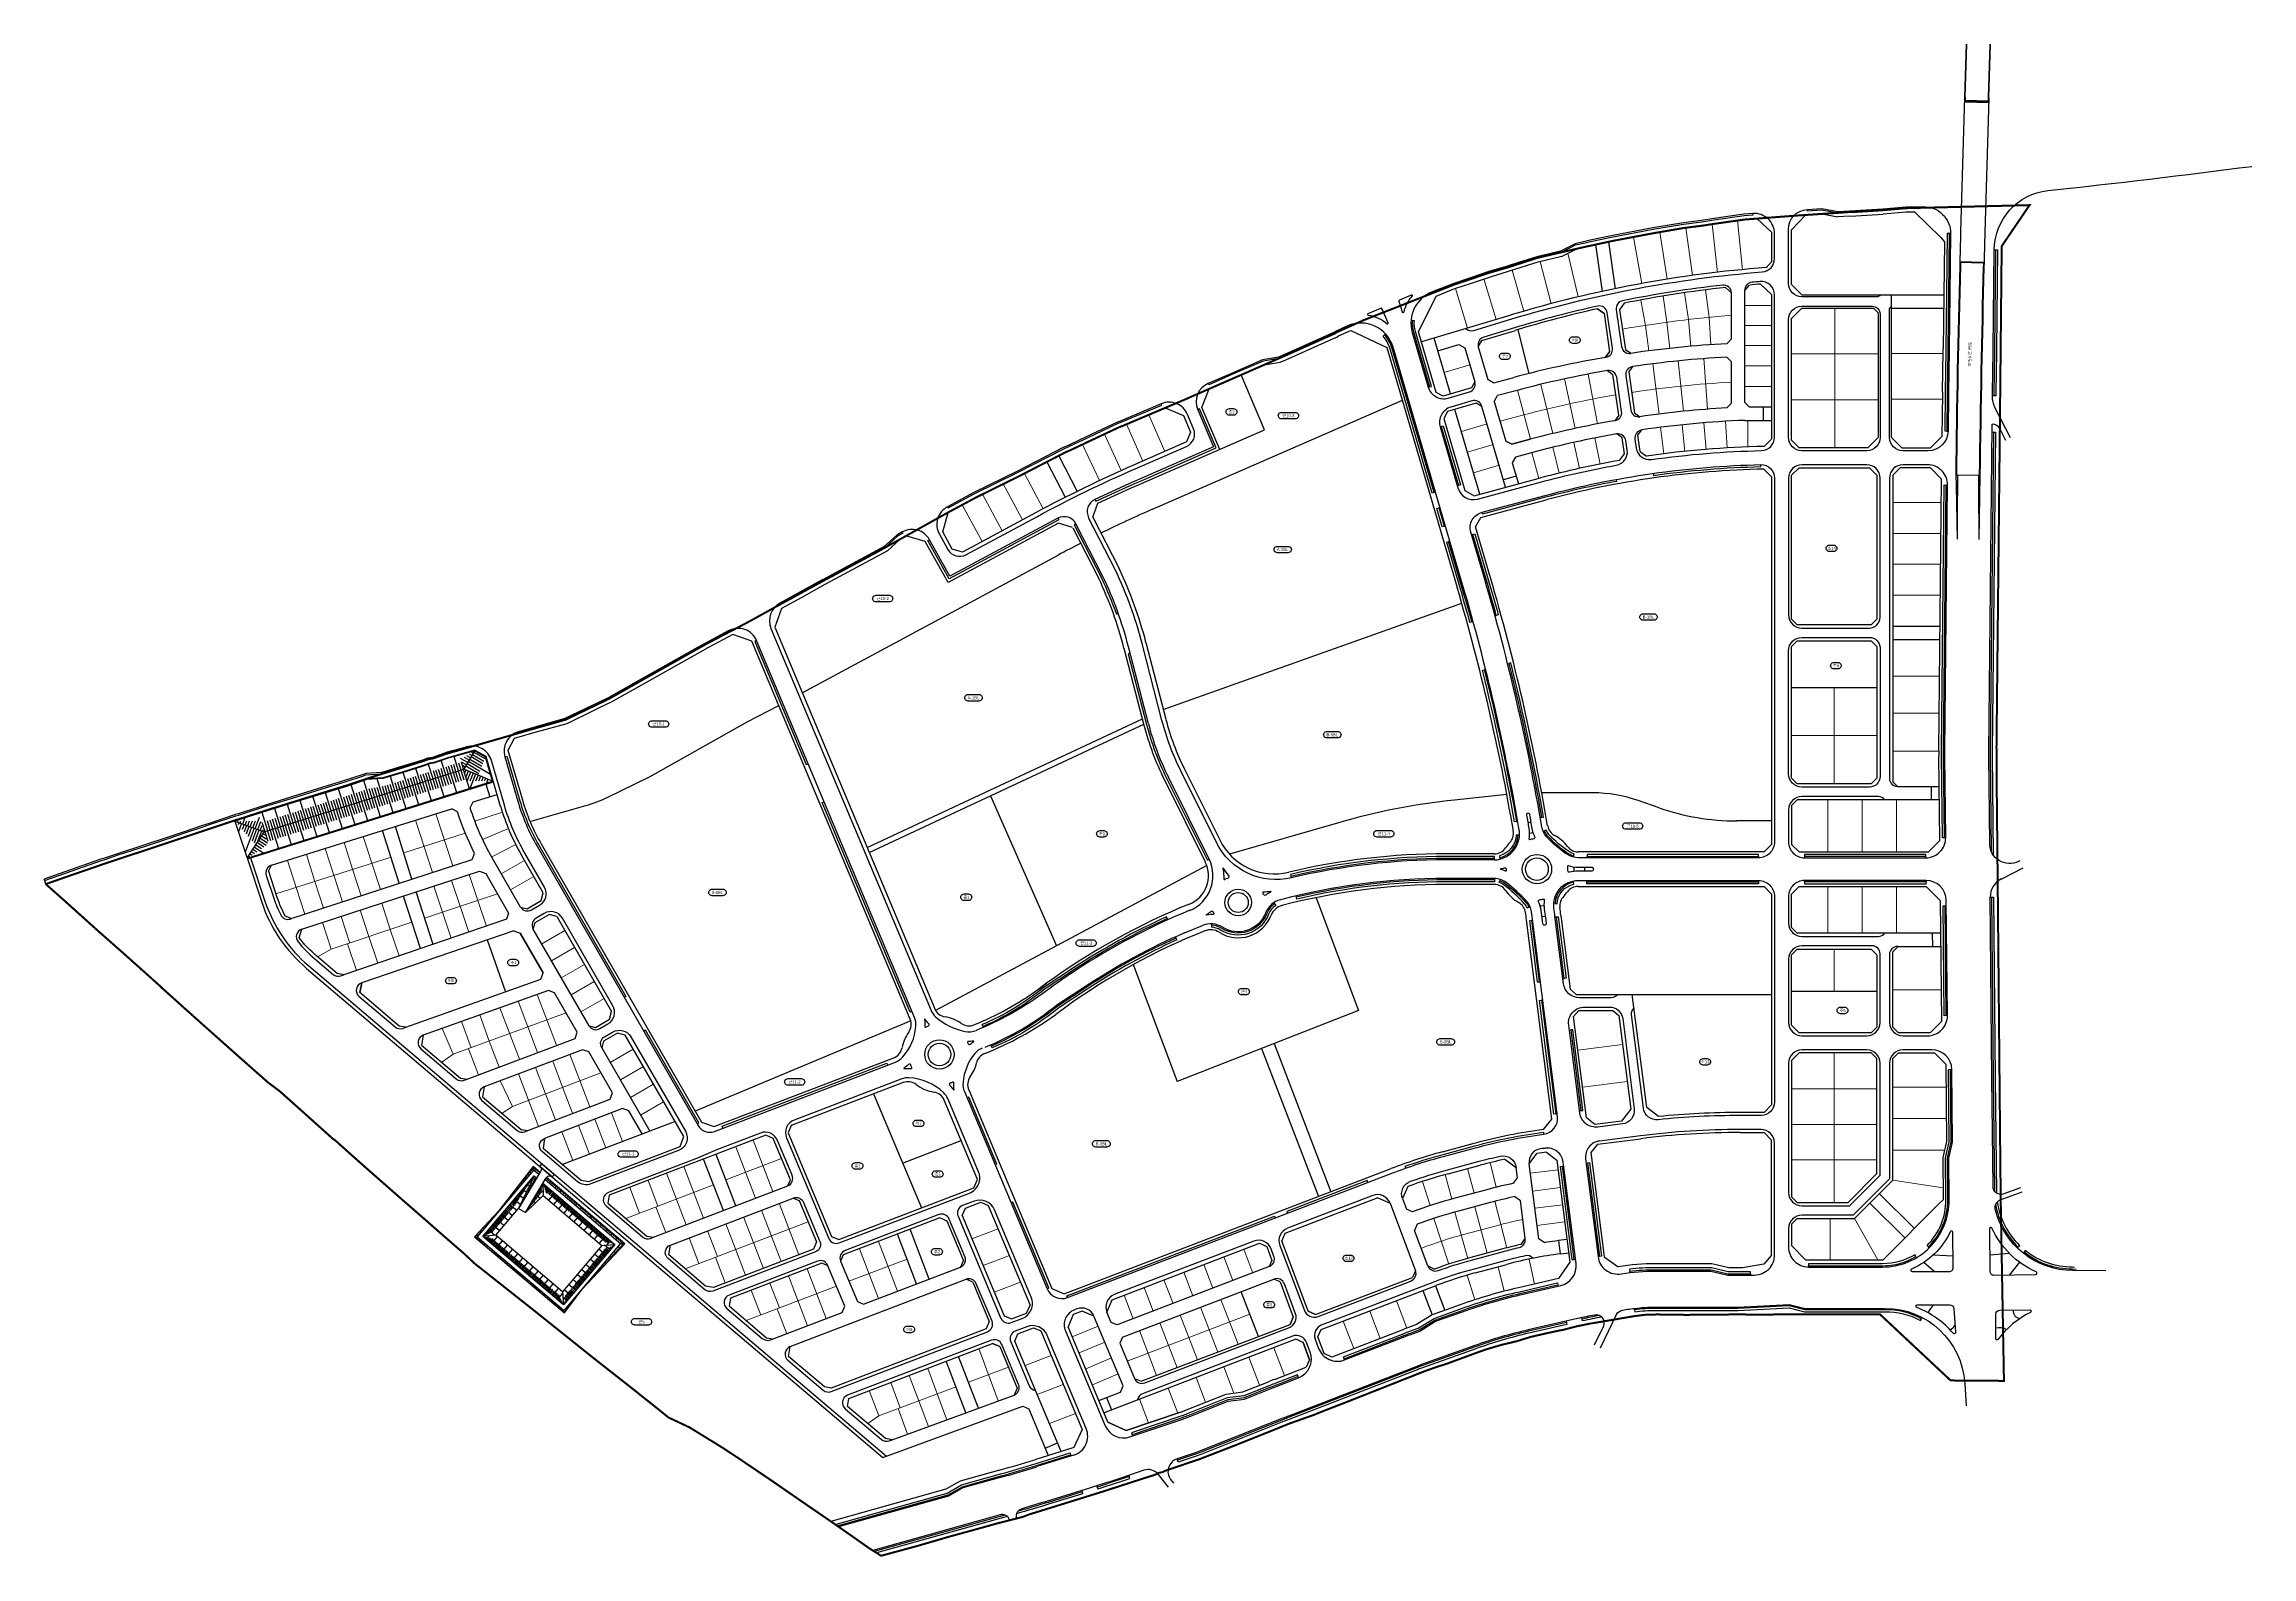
# Model space of a CAD drawing. Header units: millimetres. Extents: x 209768 to 211424, y 268597 to 269732.
import ezdxf
from ezdxf.enums import TextEntityAlignment as Align

# ---------------------------------------------------------------- set-up
doc = ezdxf.new("R2010")
doc.units = ezdxf.units.MM
for name, color, linetype in [('0-저류지', 253, 'Continuous'), ('00-가로망', 253, 'Continuous'), ('00-가로망(고가도로)', 253, 'Continuous'), ('00-가로망(저류지)', 253, 'Continuous'), ('00-블럭명', 253, 'Continuous'), ('00-지구계', 253, 'Continuous'), ('0_마운딩', 253, 'Continuous'), ('99-교통섬', 253, 'Continuous'), ('99-보도', 253, 'Continuous'), ('99-식수대', 253, 'Continuous'), ('99-자전거도로', 253, 'Continuous'), ('CE-SLOP-FILL', 253, 'Continuous'), ('도로명-과학로', 253, 'Continuous'), ('보자식선', 253, 'Continuous')]:
    doc.layers.add(name, color=color, linetype=linetype)
doc.layers.add('00-획지분할', color=253, linetype='Continuous', lineweight=5)
doc.styles.add('HY울릉도L', font='H2WULL.ttf')
doc.styles.get("Standard").update_dxf_attribs({"font": 'arial.ttf'})

# ---------------------------------------------------------------- blocks, each defined once
blk = doc.blocks.new('A$C14DB722C')
at = {"layer": '99-보도'}
blk.add_arc((211229.3, 269440.1), 6.88, 26.1787, 89.4214, dxfattribs=at)

msp = doc.modelspace()

# ---------------------------------------------------------------- linework, layer by layer
at = {"color": 0}
msp.add_lwpolyline([(211172.2, 268822.7), (211171.4, 268824, -0.135098), (211147.1, 268817.3), (211091.6, 268817.3), (211091.6, 268815.8)], format="xyb", dxfattribs=at)
at = {"layer": '0-저류지'}
for p, q in [((210135.6, 268883.2), (210124, 268858.8)), ((210127, 268879.9), (210127.6, 268879.5)), ((210127.6, 268880.7), (210128.2, 268880.3)), ((210128.2, 268881.5), (210128.8, 268881)), ((210128.8, 268882.3), (210130.1, 268881.3)), ((210129.4, 268883.1), (210130.1, 268882.6)), ((210130, 268883.9), (210130.7, 268883.4)), ((210130.7, 268884.7), (210131.3, 268884.2)), ((210131.3, 268885.5), (210132, 268884.9)), ((210131.9, 268886.3), (210133.3, 268885.2)), ((210132.5, 268887.1), (210133.2, 268886.5)), ((210133, 268880.1), (210133.4, 268879.8)), ((210133.1, 268887.8), (210133.8, 268887.3)), ((210133.6, 268880.9), (210134.2, 268880.4)), ((210133.7, 268888.6), (210134.5, 268888.1)), ((210134.3, 268889.4), (210134.7, 268889.1)), ((210134.3, 268881.7), (210134.5, 268881.5)), ((210135.2, 268887.4), (210134.9, 268890.2)), ((210134.9, 268882.4), (210135, 268882.4)), ((210135.3, 268889.9), (210135.2, 268889.7)), ((210137.6, 268881.5), (210135.4, 268882.8)), ((210136.5, 268879.8), (210135.5, 268880.4)), ((210136.9, 268888.6), (210135.6, 268887.1)), ((210136.1, 268889.2), (210135.7, 268888.8)), ((210137, 268880.6), (210136, 268881.3)), ((210137.6, 268887.9), (210137, 268887.2)), ((210138.4, 268887.3), (210137.8, 268886.6)), ((210139.2, 268886.7), (210138.5, 268885.9)), ((210139.9, 268886), (210139.3, 268885.3)), ((210145.3, 268881.5), (210144.6, 268880.7)), ((210146, 268880.9), (210145.4, 268880.1)), ((210146.8, 268880.2), (210146.2, 268879.5)), ((210114.2, 268863.3), (210114.4, 268863.2)), ((210114.8, 268864.1), (210115, 268863.9)), ((210115.4, 268864.9), (210115.6, 268864.7)), ((210116, 268865.7), (210116.2, 268865.5)), ((210116.6, 268866.5), (210117.1, 268866.1)), ((210117.2, 268867.2), (210117.5, 268867)), ((210117.8, 268868), (210118.1, 268867.8)), ((210118.5, 268868.8), (210118.8, 268868.6)), ((210118.8, 268863.4), (210121.2, 268861.3)), ((210119.1, 268869.6), (210119.4, 268869.4)), ((210119.4, 268864.1), (210121.8, 268862.1)), ((210119.7, 268870.4), (210120.4, 268869.9)), ((210120, 268864.9), (210122.3, 268863)), ((210120.3, 268871.2), (210120.6, 268870.9)), ((210120.7, 268865.7), (210125.4, 268861.7)), ((210120.9, 268872), (210121.3, 268871.7)), ((210121.3, 268866.4), (210123.4, 268864.6)), ((210121.5, 268872.8), (210121.9, 268872.5)), ((210122, 268867.2), (210124, 268865.5)), ((210122.1, 268873.6), (210122.5, 268873.3)), ((210122.6, 268867.9), (210124.5, 268866.3)), ((210122.7, 268874.4), (210123.6, 268873.7)), ((210123.3, 268875.2), (210123.8, 268874.8)), ((210123.3, 268868.7), (210125.1, 268867.2)), ((210123.9, 268876), (210124.4, 268875.6)), ((210123.9, 268869.5), (210127.6, 268866.4)), ((210124.6, 268876.8), (210125, 268876.4)), ((210124.6, 268870.2), (210126.2, 268868.9)), ((210125.2, 268877.5), (210125.7, 268877.2)), ((210125.2, 268871), (210126.7, 268869.7)), ((210125.8, 268878.3), (210126.8, 268877.5)), ((210125.9, 268871.8), (210127.3, 268870.5)), ((210126.4, 268879.1), (210126.9, 268878.7)), ((210126.5, 268872.5), (210127.8, 268871.4)), ((210126.8, 268863.5), (210126.6, 268863.6)), ((210127.3, 268864.3), (210126.8, 268864.7)), ((210127.2, 268873.3), (210129.8, 268871)), ((210127.8, 268865.2), (210127.5, 268865.4)), ((210127.8, 268874), (210128.9, 268873.1)), ((210128.3, 268866.1), (210128, 268866.3)), ((210128.5, 268874.8), (210129.5, 268873.9)), ((210128.8, 268866.9), (210128.5, 268867.1)), ((210129.9, 268868.6), (210128.9, 268869.2)), ((210129.4, 268867.8), (210128.9, 268868)), ((210129.1, 268875.6), (210130.1, 268874.8)), ((210129.7, 268876.3), (210130.6, 268875.6)), ((210130.4, 268869.5), (210129.9, 268869.8)), ((210130.9, 268870.3), (210130.3, 268870.7)), ((210130.4, 268877.1), (210132, 268875.7)), ((210131.4, 268871.2), (210130.8, 268871.6)), ((210131, 268877.9), (210131.7, 268877.3)), ((210132.4, 268872.9), (210131.1, 268873.7)), ((210131.9, 268872.1), (210131.3, 268872.4)), ((210131.7, 268878.6), (210132.3, 268878.1)), ((210132.9, 268873.8), (210132.2, 268874.2)), ((210132.3, 268879.4), (210132.8, 268879)), ((210133.5, 268874.6), (210132.7, 268875.1)), ((210135, 268877.2), (210133.2, 268878.3)), ((210134, 268875.5), (210133.2, 268876)), ((210134.5, 268876.4), (210133.6, 268876.9)), ((210133.8, 268863.4), (210134.8, 268862.8)), ((210134.3, 268864.3), (210136.6, 268862.9)), ((210135.5, 268878.1), (210134.6, 268878.6)), ((210134.8, 268865.1), (210136.1, 268864.4)), ((210136, 268878.9), (210135.1, 268879.5)), ((210135.3, 268866), (210136.7, 268865.2)), ((210135.8, 268866.9), (210137.3, 268866)), ((210136.3, 268867.7), (210138, 268866.7)), ((210136.8, 268868.6), (210140.3, 268866.5)), ((210137.3, 268869.4), (210139.2, 268868.3)), ((210137.9, 268870.3), (210139.8, 268869.1)), ((210138.4, 268871.2), (210140.5, 268869.9)), ((210138.9, 268872), (210141.1, 268870.7)), ((210139.4, 268872.9), (210142.3, 268871.2)), ((210139.9, 268873.7), (210141.1, 268873)), ((210140.4, 268874.6), (210141.3, 268874)), ((210140.9, 268875.4), (210141.6, 268875.1)), ((210141.4, 268876.3), (210141.8, 268876.1)), ((210142.2, 268877.6), (210142.3, 268868.4)), ((210142.4, 268877.4), (210142.3, 268877.2)), ((210143.2, 268876.7), (210142.6, 268876.1)), ((210144, 268876.1), (210143, 268874.9)), ((210144.7, 268875.4), (210143.3, 268873.8)), ((210145.5, 268874.8), (210143.6, 268872.6)), ((210146.2, 268874.1), (210144, 268871.5)), ((210147, 268873.5), (210144.3, 268870.3)), ((210147.8, 268872.8), (210145.5, 268870.2)), ((210148.5, 268872.2), (210146.3, 268869.5)), ((210150.8, 268870.3), (210146.3, 268864.9)), ((210147.6, 268879.6), (210146.9, 268878.8)), ((210148.3, 268878.9), (210147, 268877.4)), ((210149.3, 268871.6), (210147, 268868.9)), ((210150.1, 268870.9), (210147.8, 268868.3)), ((210149.1, 268878.3), (210148.5, 268877.5)), ((210149.9, 268877.6), (210149.2, 268876.9)), ((210151.6, 268869.6), (210149.3, 268867)), ((210150.6, 268877), (210150, 268876.2)), ((210152.3, 268869), (210150.1, 268866.3)), ((210154.6, 268867), (210150.1, 268861.7)), ((210151.4, 268876.3), (210150.7, 268875.6)), ((210152.2, 268875.7), (210150.9, 268874.2)), ((210153.1, 268868.3), (210150.9, 268865.7)), ((210153.9, 268867.7), (210151.6, 268865)), ((210152.9, 268875.1), (210152.3, 268874.3)), ((210153.7, 268874.4), (210153, 268873.6)), ((210155.4, 268866.4), (210153.1, 268863.7)), ((210154.4, 268873.8), (210153.8, 268873)), ((210156.2, 268865.7), (210153.9, 268863.1)), ((210158.4, 268863.8), (210153.9, 268858.5)), ((210155.2, 268873.1), (210154.6, 268872.3)), ((210156, 268872.5), (210154.7, 268870.9)), ((210156.9, 268865.1), (210154.7, 268862.4)), ((210157.7, 268864.4), (210155.4, 268861.8)), ((210156.7, 268871.8), (210156.1, 268871.1)), ((210157.5, 268871.2), (210156.9, 268870.4)), ((210158.3, 268870.5), (210157.6, 268869.8)), ((210159, 268869.9), (210158.4, 268869.1)), ((210159.8, 268869.3), (210158.5, 268867.7)), ((210160.6, 268868.6), (210159.9, 268867.8)), ((210161.3, 268868), (210160.7, 268867.2)), ((210162.1, 268867.3), (210161.4, 268866.5)), ((210162.9, 268866.7), (210162.2, 268865.9)), ((210163.6, 268866), (210162.3, 268864.5)), ((210164.4, 268865.4), (210163.7, 268864.6)), ((210165.2, 268864.7), (210164.5, 268864)), ((210165.9, 268864.1), (210165.2, 268863.3)), ((210166.7, 268863.5), (210166, 268862.7)), ((210101, 268847.1), (210100.8, 268847.3)), ((210101.7, 268847.9), (210101.4, 268848.1)), ((210102.3, 268848.6), (210102.1, 268848.8)), ((210103, 268849.4), (210102.6, 268849.7)), ((210103.6, 268850.1), (210103.4, 268850.3)), ((210104.2, 268850.9), (210104.1, 268851)), ((210104.9, 268851.7), (210104.8, 268851.8)), ((210105.2, 268847.4), (210107.8, 268845.1)), ((210105.5, 268852.4), (210105.4, 268852.5)), ((210105.8, 268848.1), (210108.5, 268845.9)), ((210106.2, 268853.2), (210106, 268853.4)), ((210106.5, 268848.9), (210109.1, 268846.6)), ((210106.8, 268854), (210106.8, 268854)), ((210107.1, 268849.6), (210109.8, 268847.4)), ((210107.5, 268854.7), (210107.4, 268854.8)), ((210107.8, 268850.4), (210113.1, 268845.9)), ((210108.1, 268855.5), (210108.1, 268855.5)), ((210108.4, 268851.2), (210111.1, 268848.9)), ((210108.8, 268856.2), (210108.8, 268856.3)), ((210109, 268856.6), (210109, 268856.5)), ((210109, 268851.9), (210111.7, 268849.7)), ((210109.7, 268852.7), (210112.4, 268850.4)), ((210109.9, 268857.7), (210110, 268857.7)), ((210110.3, 268853.5), (210113, 268851.2)), ((210110.5, 268858.5), (210110.6, 268858.4)), ((210111, 268854.2), (210116.3, 268849.7)), ((210111.1, 268859.3), (210111.2, 268859.3)), ((210111.6, 268855), (210114.3, 268852.7)), ((210111.7, 268860.1), (210111.8, 268860)), ((210112.3, 268855.7), (210114.9, 268853.5)), ((210112.4, 268860.9), (210112.5, 268860.8)), ((210112.9, 268856.5), (210115.6, 268854.3)), ((210113, 268861.7), (210113.1, 268861.6)), ((210113.6, 268862.5), (210113.9, 268862.3)), ((210113.6, 268857.3), (210116.2, 268855)), ((210114.2, 268858), (210119.5, 268853.5)), ((210114.9, 268858.8), (210117.5, 268856.5)), ((210115.5, 268859.6), (210118.2, 268857.3)), ((210116.2, 268860.3), (210118.8, 268858.1)), ((210116.8, 268861.1), (210119.5, 268858.8)), ((210117.5, 268861.8), (210122.8, 268857.3)), ((210118.1, 268862.6), (210120.7, 268860.4)), ((210124.7, 268860), (210124.6, 268860.1)), ((210125.3, 268860.9), (210125.2, 268861)), ((210125.8, 268861.8), (210125.6, 268861.8)), ((210126.3, 268862.6), (210126.1, 268862.7)), ((210129.7, 268856.6), (210129.8, 268856.5)), ((210130.2, 268857.4), (210130.4, 268857.3)), ((210130.7, 268858.3), (210131, 268858.1)), ((210131.2, 268859.1), (210131.7, 268858.9)), ((210131.7, 268860), (210132.9, 268859.3)), ((210132.2, 268860.9), (210132.9, 268860.4)), ((210132.7, 268861.7), (210133.5, 268861.2)), ((210133.2, 268862.6), (210134.2, 268862)), ((210159.2, 268863.1), (210157, 268860.5)), ((210160, 268862.5), (210157.7, 268859.8)), ((210162.3, 268860.6), (210157.8, 268855.2)), ((210160.7, 268861.8), (210158.5, 268859.2)), ((210161.5, 268861.2), (210159.2, 268858.5)), ((210163, 268859.9), (210160.8, 268857.3)), ((210163.8, 268859.3), (210161.5, 268856.6)), ((210166.1, 268857.3), (210161.6, 268852)), ((210164.5, 268858.6), (210162.3, 268856)), ((210165.3, 268858), (210163.1, 268855.3)), ((210166.8, 268856.7), (210164.6, 268854)), ((210167.6, 268856), (210165.3, 268853.4)), ((210169.9, 268854.1), (210165.4, 268848.8)), ((210167.4, 268862.8), (210166.1, 268861.2)), ((210168.4, 268855.4), (210166.1, 268852.7)), ((210169.1, 268854.7), (210166.9, 268852.1)), ((210168.2, 268862.2), (210167.5, 268861.4)), ((210169, 268861.5), (210168.3, 268860.7)), ((210170.6, 268853.4), (210168.4, 268850.8)), ((210169.7, 268860.9), (210169.1, 268860.1)), ((210171.4, 268852.8), (210169.2, 268850.1)), ((210173.7, 268850.9), (210169.2, 268845.5)), ((210170.5, 268860.2), (210169.8, 268859.4)), ((210171.3, 268859.6), (210169.9, 268858)), ((210172.2, 268852.1), (210169.9, 268849.5)), ((210172.9, 268851.5), (210170.7, 268848.8)), ((210172, 268858.9), (210171.4, 268858.1)), ((210172.8, 268858.3), (210172.1, 268857.5)), ((210174.5, 268850.2), (210172.2, 268847.6)), ((210173.6, 268857.7), (210172.9, 268856.9)), ((210175.2, 268849.6), (210173, 268846.9)), ((210177.5, 268847.6), (210173, 268842.3)), ((210174.3, 268857), (210173.6, 268856.2)), ((210176, 268848.9), (210173.7, 268846.3)), ((210175.1, 268856.4), (210174.4, 268855.6)), ((210176.8, 268848.3), (210174.5, 268845.6)), ((210175.9, 268855.7), (210175.2, 268854.9)), ((210176.6, 268855.1), (210175.9, 268854.3)), ((210178.3, 268847), (210176, 268844.3)), ((210177.4, 268854.4), (210176.7, 268853.6)), ((210178.1, 268853.8), (210177.5, 268853)), ((210178.9, 268853.1), (210177.5, 268851.5)), ((210179.7, 268852.5), (210179, 268851.7)), ((210180.4, 268851.8), (210179.8, 268851)), ((210181.2, 268851.2), (210180.5, 268850.4)), ((210182, 268850.6), (210181.3, 268849.7)), ((210182.7, 268849.9), (210181.4, 268848.3)), ((210183.5, 268849.3), (210182.8, 268848.5)), ((210184.3, 268848.6), (210183.6, 268847.8)), ((210185, 268848), (210184.3, 268847.2)), ((210185.8, 268847.3), (210185.1, 268846.5)), ((210186.6, 268846.7), (210185.2, 268845.1)), ((210090.9, 268837.4), (210092.9, 268837.5)), ((210092.9, 268837.5), (210092, 268836.5)), ((210093.2, 268837.9), (210092.3, 268838.8)), ((210093.6, 268836.8), (210093.2, 268836.3)), ((210093.9, 268838.7), (210093.4, 268839.1)), ((210094.4, 268836.2), (210094, 268835.7)), ((210094.5, 268839.5), (210094.1, 268839.8)), ((210095.1, 268835.5), (210094.7, 268835)), ((210095.2, 268840.2), (210094.8, 268840.6)), ((210095.8, 268841), (210095.4, 268841.3)), ((210095.9, 268834.9), (210095.5, 268834.4)), ((210096.5, 268841.8), (210095.7, 268842.4)), ((210096.7, 268834.2), (210095.8, 268833.2)), ((210097.1, 268842.5), (210096.8, 268842.8)), ((210097.4, 268833.6), (210097, 268833.1)), ((210106.9, 268838.6), (210097.1, 268837.8)), ((210097.8, 268843.3), (210097.4, 268843.6)), ((210097.4, 268838.2), (210097.6, 268838.1)), ((210098.2, 268832.9), (210097.8, 268832.4)), ((210098.4, 268844), (210098.1, 268844.3)), ((210098.1, 268839), (210099.2, 268838)), ((210098.2, 268836.8), (210098.7, 268837.5)), ((210099, 268832.3), (210098.5, 268831.8)), ((210098.7, 268839.7), (210099.6, 268839)), ((210099.1, 268844.8), (210098.8, 268845.1)), ((210099, 268836.2), (210099.9, 268837.2)), ((210099.7, 268845.6), (210099.1, 268846.1)), ((210099.3, 268840.5), (210100.6, 268839.4)), ((210099.7, 268831.7), (210099.3, 268831.1)), ((210100.5, 268831), (210099.6, 268830)), ((210099.8, 268835.6), (210102, 268838.2)), ((210100, 268841.3), (210101.6, 268839.9)), ((210100.4, 268846.3), (210100.1, 268846.6)), ((210100.5, 268834.9), (210102.1, 268836.7)), ((210100.6, 268842), (210102.6, 268840.4)), ((210101.2, 268830.4), (210100.8, 268829.9)), ((210101.3, 268842.8), (210106.2, 268838.6)), ((210101.3, 268834.3), (210103.2, 268836.5)), ((210101.9, 268843.5), (210104.6, 268841.3)), ((210102, 268833.6), (210104.3, 268836.3)), ((210102.6, 268844.3), (210105.2, 268842.1)), ((210102.8, 268833), (210105.1, 268835.6)), ((210103.2, 268845.1), (210105.9, 268842.8)), ((210103.6, 268832.3), (210108.1, 268837.6)), ((210103.9, 268845.8), (210106.5, 268843.6)), ((210104.3, 268831.7), (210106.6, 268834.3)), ((210104.5, 268846.6), (210109.8, 268842.1)), ((210105.1, 268831), (210107.3, 268833.7)), ((210105.9, 268830.4), (210108.1, 268833)), ((210106.6, 268829.7), (210108.9, 268832.4)), ((210107.4, 268829.1), (210111.9, 268834.4)), ((210108.1, 268828.4), (210110.4, 268831.1)), ((210108.9, 268827.8), (210111.2, 268830.4)), ((210111.2, 268825.9), (210115.7, 268831.2)), ((210179, 268846.3), (210176.8, 268843.7)), ((210181.3, 268844.4), (210176.8, 268839.1)), ((210179.8, 268845.7), (210177.6, 268843)), ((210180.6, 268845), (210178.3, 268842.4)), ((210182.1, 268843.7), (210179.8, 268841.1)), ((210182.9, 268843.1), (210180.6, 268840.4)), ((210185.1, 268841.1), (210180.6, 268835.8)), ((210183.6, 268842.4), (210181.4, 268839.8)), ((210184.4, 268841.8), (210182.1, 268839.1)), ((210185.9, 268840.5), (210183.7, 268837.8)), ((210186.7, 268839.9), (210184.4, 268837.2)), ((210189, 268837.9), (210184.5, 268832.6)), ((210187.4, 268839.2), (210185.2, 268836.6)), ((210188.2, 268838.6), (210185.9, 268835.9)), ((210186.4, 268831), (210196.2, 268831.8)), ((210187.3, 268846), (210186.6, 268845.2)), ((210188.1, 268845.4), (210187.4, 268844.6)), ((210189.7, 268837.3), (210187.5, 268834.6)), ((210188.9, 268844.8), (210188.2, 268843.9)), ((210190.5, 268836.6), (210188.2, 268834)), ((210192.6, 268827.6), (210188.4, 268831.1)), ((210189.6, 268844.1), (210188.9, 268843.3)), ((210190.4, 268843.5), (210189, 268841.8)), ((210191.2, 268836), (210189, 268833.3)), ((210192.8, 268834.7), (210189.9, 268831.2)), ((210192, 268835.3), (210190.1, 268833.1)), ((210191.1, 268842.8), (210190.4, 268842)), ((210191.9, 268842.2), (210191.2, 268841.4)), ((210192.7, 268841.5), (210192, 268840.7)), ((210193.4, 268840.9), (210192.7, 268840.1)), ((210193.5, 268834), (210192.7, 268833.1)), ((210194.2, 268840.2), (210192.8, 268838.6)), ((210194.3, 268833.4), (210193.7, 268832.7)), ((210194.6, 268829.9), (210193.9, 268830.4)), ((210195, 268839.6), (210194.3, 268838.8)), ((210195.1, 268832.7), (210194.7, 268832.3)), ((210195.2, 268830.6), (210194.8, 268830.9)), ((210195.7, 268839), (210195, 268838.1)), ((210196.5, 268838.3), (210195.8, 268837.5)), ((210197.3, 268837.7), (210196.6, 268836.8)), ((210198, 268837), (210196.6, 268835.3)), ((210198.8, 268836.4), (210198.1, 268835.5)), ((210200.2, 268828.7), (210198.7, 268830.1)), ((210199.6, 268835.7), (210198.8, 268834.9)), ((210200.3, 268835.1), (210199.6, 268834.2)), ((210200.9, 268829.4), (210200.1, 268830.1)), ((210201.1, 268834.4), (210200.4, 268833.6)), ((210201.6, 268830.1), (210200.8, 268830.9)), ((210202.3, 268830.8), (210201.5, 268831.6)), ((210102, 268829.7), (210101.6, 268829.2)), ((210102.8, 268829.1), (210102.3, 268828.6)), ((210103.5, 268828.4), (210103.1, 268827.9)), ((210104.3, 268827.8), (210103.4, 268826.8)), ((210105.1, 268827.1), (210104.6, 268826.6)), ((210105.8, 268826.5), (210105.4, 268826)), ((210106.6, 268825.8), (210106.2, 268825.3)), ((210107.3, 268825.2), (210106.9, 268824.7)), ((210108.1, 268824.5), (210107.3, 268823.5)), ((210108.9, 268823.9), (210108.4, 268823.4)), ((210109.6, 268823.2), (210109.2, 268822.7)), ((210109.7, 268827.1), (210111.9, 268829.8)), ((210110.4, 268822.6), (210110, 268822.1)), ((210110.4, 268826.5), (210112.7, 268829.2)), ((210111.2, 268821.9), (210110.7, 268821.5)), ((210111.9, 268821.3), (210111.1, 268820.3)), ((210112, 268825.2), (210114.2, 268827.9)), ((210112.7, 268820.7), (210112.3, 268820.2)), ((210112.7, 268824.6), (210115, 268827.2)), ((210113.4, 268820), (210113, 268819.5)), ((210113.5, 268823.9), (210115.7, 268826.6)), ((210114.2, 268819.4), (210113.8, 268818.9)), ((210114.2, 268823.3), (210116.5, 268825.9)), ((210115, 268818.7), (210114.5, 268818.2)), ((210115.7, 268818.1), (210114.9, 268817.1)), ((210115, 268822.6), (210119.5, 268827.9)), ((210115.8, 268822), (210118, 268824.6)), ((210116.5, 268817.4), (210116.1, 268816.9)), ((210116.5, 268821.3), (210118.8, 268824)), ((210117.3, 268816.8), (210116.8, 268816.3)), ((210117.3, 268820.7), (210119.5, 268823.3)), ((210118, 268816.1), (210117.6, 268815.6)), ((210118.1, 268820), (210120.3, 268822.7)), ((210118.8, 268815.5), (210118.4, 268815)), ((210119.5, 268814.8), (210118.7, 268813.8)), ((210118.8, 268819.4), (210123.3, 268824.7)), ((210119.6, 268818.7), (210121.8, 268821.4)), ((210120.3, 268814.2), (210119.9, 268813.7)), ((210120.3, 268818.1), (210122.6, 268820.7)), ((210121.1, 268813.5), (210120.7, 268813)), ((210121.1, 268817.4), (210123.4, 268820.1)), ((210121.9, 268816.8), (210124.1, 268819.5)), ((210122.6, 268816.1), (210127.1, 268821.5)), ((210123.4, 268815.5), (210125.6, 268818.2)), ((210124.2, 268814.9), (210126.4, 268817.5)), ((210124.9, 268814.2), (210127.2, 268816.9)), ((210125.7, 268813.6), (210127.9, 268816.2)), ((210126.4, 268812.9), (210130.9, 268818.2)), ((210127.2, 268812.3), (210129.5, 268814.9)), ((210128, 268811.6), (210130.2, 268814.3)), ((210128.7, 268811), (210131, 268813.6)), ((210130.3, 268809.7), (210134.8, 268815)), ((210179.7, 268812.3), (210174.4, 268816.8)), ((210179.1, 268811.6), (210176.4, 268813.8)), ((210182.9, 268816.1), (210177.6, 268820.6)), ((210180.3, 268813.1), (210177.7, 268815.3)), ((210181, 268813.8), (210178.3, 268816.1)), ((210181.6, 268814.6), (210179, 268816.9)), ((210182.3, 268815.4), (210179.6, 268817.6)), ((210186.2, 268819.9), (210180.9, 268824.5)), ((210183.6, 268816.9), (210180.9, 268819.1)), ((210184.2, 268817.7), (210181.6, 268819.9)), ((210184.9, 268818.4), (210182.2, 268820.7)), ((210185.5, 268819.2), (210182.9, 268821.4)), ((210189.4, 268823.8), (210184.1, 268828.3)), ((210186.8, 268820.7), (210184.2, 268823)), ((210187.5, 268821.5), (210184.8, 268823.7)), ((210188.1, 268822.2), (210185.5, 268824.5)), ((210185.8, 268813.3), (210185.5, 268813.7)), ((210186.5, 268814.1), (210185.7, 268814.8)), ((210188.8, 268823), (210186.1, 268825.2)), ((210187.2, 268814.8), (210186.8, 268815.2)), ((210190.1, 268824.5), (210187.4, 268826.8)), ((210187.9, 268815.5), (210187.5, 268815.9)), ((210190.7, 268825.3), (210188, 268827.5)), ((210188.6, 268816.3), (210188.1, 268816.7)), ((210191.3, 268826), (210188.7, 268828.3)), ((210189.3, 268817), (210188.8, 268817.4)), ((210189.9, 268817.7), (210189, 268818.6)), ((210192, 268826.8), (210189.3, 268829.1)), ((210190.6, 268818.4), (210190.1, 268818.9)), ((210191.3, 268819.2), (210190.8, 268819.7)), ((210192, 268819.9), (210191.5, 268820.4)), ((210193.3, 268828.3), (210192.1, 268829.3)), ((210192.7, 268820.6), (210192.1, 268821.2)), ((210193.4, 268821.4), (210192.2, 268822.4)), ((210193.9, 268829.1), (210193, 268829.8)), ((210194, 268822.1), (210193.5, 268822.6)), ((210194.7, 268822.8), (210194.1, 268823.4)), ((210195.4, 268823.5), (210194.8, 268824.1)), ((210196.8, 268825), (210195.5, 268826.3)), ((210196.1, 268824.3), (210195.5, 268824.9)), ((210197.5, 268825.7), (210196.8, 268826.4)), ((210198.2, 268826.5), (210197.5, 268827.1)), ((210198.8, 268827.2), (210198.1, 268827.9)), ((210199.5, 268827.9), (210198.8, 268828.6)), ((210121.8, 268812.9), (210121.4, 268812.4)), ((210122.6, 268812.2), (210122.2, 268811.8)), ((210123.4, 268811.6), (210122.5, 268810.6)), ((210124.1, 268811), (210123.7, 268810.5)), ((210124.9, 268810.3), (210124.5, 268809.8)), ((210125.6, 268809.7), (210125.2, 268809.2)), ((210126.4, 268809), (210126, 268808.5)), ((210127.2, 268808.4), (210126.3, 268807.4)), ((210127.9, 268807.7), (210127.5, 268807.2)), ((210128.7, 268807.1), (210128.3, 268806.6)), ((210129.5, 268806.4), (210129, 268805.9)), ((210129.5, 268810.3), (210131.7, 268813)), ((210130.2, 268805.8), (210129.8, 268805.3)), ((210131, 268805.1), (210130.2, 268804.2)), ((210131, 268809), (210133.3, 268811.7)), ((210131.7, 268804.5), (210131.3, 268804)), ((210131.8, 268808.4), (210134, 268811)), ((210132.5, 268803.8), (210132.1, 268803.4)), ((210132.5, 268807.7), (210134.8, 268810.4)), ((210133.3, 268803.2), (210132.9, 268802.7)), ((210133.3, 268807.1), (210135.6, 268809.7)), ((210134, 268802.5), (210133.6, 268802.1)), ((210134.8, 268801.9), (210134, 268800.9)), ((210134.1, 268806.4), (210138.6, 268811.8)), ((210134.8, 268805.8), (210137.1, 268808.5)), ((210135.6, 268801.2), (210135.1, 268800.8)), ((210135.6, 268805.2), (210137.8, 268807.8)), ((210136.3, 268800.6), (210135.9, 268800.1)), ((210136.4, 268804.5), (210138.6, 268807.2)), ((210137.1, 268800), (210136.7, 268799.5)), ((210137.1, 268803.9), (210139.4, 268806.5)), ((210137.8, 268799.3), (210137.4, 268798.8)), ((210138.6, 268798.7), (210137.8, 268797.7)), ((210137.9, 268803.2), (210142.4, 268808.5)), ((210138.6, 268802.6), (210140.9, 268805.2)), ((210139.4, 268798), (210139, 268797.5)), ((210139.4, 268801.9), (210141.7, 268804.6)), ((210140.1, 268797.4), (210139.7, 268796.9)), ((210140.2, 268801.3), (210142.4, 268803.9)), ((210140.9, 268800.6), (210143.2, 268803.3)), ((210141.7, 268800), (210146.2, 268805.3)), ((210142.5, 268799.3), (210144.7, 268802)), ((210143.2, 268798.7), (210145.5, 268801.3)), ((210144, 268798), (210146.2, 268800.7)), ((210144.7, 268797.4), (210147, 268800)), ((210145.5, 268796.7), (210150, 268802.1)), ((210146.3, 268796.1), (210148.5, 268798.8)), ((210147, 268795.4), (210149.3, 268798.1)), ((210147.8, 268794.8), (210150, 268797.5)), ((210149.3, 268793.5), (210153.8, 268798.8)), ((210163.5, 268793.3), (210158.2, 268797.8)), ((210166.8, 268797.1), (210161.5, 268801.6)), ((210164.8, 268794.8), (210162.2, 268797)), ((210165.5, 268795.5), (210162.8, 268797.8)), ((210166.1, 268796.3), (210163.5, 268798.6)), ((210170, 268800.9), (210164.7, 268805.4)), ((210167.4, 268797.8), (210164.8, 268800.1)), ((210168.1, 268798.6), (210165.4, 268800.8)), ((210168.7, 268799.4), (210166.1, 268801.6)), ((210169.4, 268800.1), (210166.7, 268802.4)), ((210173.2, 268804.7), (210167.9, 268809.2)), ((210170.6, 268801.6), (210168, 268803.9)), ((210171.3, 268802.4), (210168.6, 268804.7)), ((210171.9, 268803.2), (210169.3, 268805.4)), ((210172.6, 268803.9), (210169.9, 268806.2)), ((210171, 268797.4), (210171, 268797.4)), ((210176.5, 268808.5), (210171.2, 268813)), ((210173.9, 268805.5), (210171.2, 268807.7)), ((210171.6, 268798.2), (210171.6, 268798.2)), ((210171.6, 268798.2), (210171.6, 268798.2)), ((210174.5, 268806.2), (210171.9, 268808.5)), ((210175.2, 268807), (210172.5, 268809.2)), ((210172.9, 268799.5), (210172.8, 268799.5)), ((210175.8, 268807.7), (210173.2, 268810)), ((210173.5, 268800.2), (210173.5, 268800.2)), ((210174.2, 268800.9), (210174.1, 268801)), ((210177.1, 268809.3), (210174.5, 268811.5)), ((210174.9, 268801.7), (210174.8, 268801.7)), ((210177.8, 268810), (210175.1, 268812.3)), ((210175.6, 268802.4), (210175.5, 268802.5)), ((210178.4, 268810.8), (210175.8, 268813)), ((210176.3, 268803.1), (210176, 268803.3)), ((210177, 268803.8), (210176.8, 268804)), ((210177.6, 268804.6), (210177.5, 268804.7)), ((210178.3, 268805.3), (210178.1, 268805.5)), ((210179, 268806), (210178.8, 268806.2)), ((210179.7, 268806.8), (210179.3, 268807.2)), ((210180.4, 268807.5), (210180.1, 268807.7)), ((210181.1, 268808.2), (210180.8, 268808.5)), ((210181.7, 268809), (210181.5, 268809.2)), ((210182.4, 268809.7), (210182.1, 268810)), ((210183.1, 268810.4), (210182.5, 268811)), ((210183.8, 268811.1), (210183.5, 268811.4)), ((210184.5, 268811.9), (210184.1, 268812.2)), ((210185.2, 268812.6), (210184.8, 268812.9)), ((210140.9, 268796.7), (210140.5, 268796.2)), ((210141.7, 268796.1), (210141.3, 268795.6)), ((210142.4, 268795.4), (210141.6, 268794.5)), ((210143.2, 268794.8), (210142.8, 268794.3)), ((210143.9, 268794.1), (210143.5, 268793.7)), ((210144.7, 268793.5), (210144.3, 268793)), ((210145.5, 268792.8), (210145.1, 268792.4)), ((210146.2, 268792.2), (210145.4, 268791.2)), ((210147, 268791.5), (210146.6, 268791.1)), ((210147.8, 268790.9), (210147.4, 268790.4)), ((210148.5, 268790.3), (210148.1, 268789.8)), ((210148.6, 268794.2), (210150.8, 268796.8)), ((210149.3, 268789.6), (210148.9, 268789.1)), ((210150, 268789), (210149.2, 268788)), ((210150.1, 268792.9), (210152.3, 268795.5)), ((210150.8, 268788.3), (210150.4, 268787.8)), ((210150.8, 268792.2), (210153.1, 268794.9)), ((210151.6, 268787.7), (210151.2, 268787.2)), ((210151.6, 268791.6), (210153.9, 268794.2)), ((210152.3, 268787), (210151.9, 268786.5)), ((210152.4, 268790.9), (210154.6, 268793.6)), ((210153.1, 268786.4), (210152.7, 268785.9)), ((210153.1, 268790.3), (210157, 268794.9)), ((210153.9, 268785.7), (210153.1, 268784.8)), ((210153.9, 268789.6), (210155.5, 268791.5)), ((210154.6, 268785.1), (210154.2, 268784.6)), ((210154.7, 268789), (210155.9, 268790.5)), ((210155.4, 268784.4), (210155, 268784)), ((210155.4, 268788.3), (210156.4, 268789.5)), ((210156.1, 268783.8), (210155.7, 268783.3)), ((210156.2, 268787.7), (210156.8, 268788.4)), ((210156.9, 268783.1), (210156.5, 268782.7)), ((210156.9, 268796.2), (210157.7, 268786.4)), ((210156.9, 268787), (210157.6, 268787.8)), ((210157.7, 268782.5), (210156.9, 268781.5)), ((210160.3, 268789.4), (210157.2, 268792)), ((210158.4, 268787.2), (210158.1, 268787.4)), ((210159, 268787.9), (210158.4, 268788.4)), ((210160.9, 268790.2), (210158.7, 268792.1)), ((210158.7, 268782.9), (210159.2, 268782.5)), ((210159.6, 268788.7), (210158.8, 268789.4)), ((210161.6, 268791), (210158.9, 268793.2)), ((210159.3, 268783.7), (210159.8, 268783.3)), ((210162.2, 268791.7), (210159.6, 268794)), ((210160, 268784.5), (210160.4, 268784.1)), ((210162.9, 268792.5), (210160.2, 268794.7)), ((210160.6, 268785.2), (210161, 268784.9)), ((210161.3, 268786), (210162, 268785.4)), ((210164.2, 268794), (210161.5, 268796.3)), ((210161.9, 268786.7), (210162.3, 268786.5)), ((210162.6, 268787.5), (210162.9, 268787.2)), ((210163.2, 268788.3), (210163.5, 268788)), ((210163.9, 268789), (210164.1, 268788.8)), ((210164.5, 268789.8), (210165, 268789.4)), ((210165.2, 268790.6), (210165.4, 268790.4)), ((210165.8, 268791.3), (210166, 268791.1)), ((210166.5, 268792.1), (210166.6, 268791.9)), ((210167.1, 268792.8), (210167.3, 268792.7)), ((210167.8, 268793.6), (210168, 268793.4)), ((210168.4, 268794.4), (210168.5, 268794.3)), ((210169.1, 268795.1), (210169.1, 268795.1)), ((210169.7, 268795.9), (210169.8, 268795.8)), ((210170.3, 268796.7), (210170.4, 268796.6))]:
    msp.add_line(p, q, dxfattribs=at)
for points in [[(210140.1, 268885.8), (210134.9, 268890.2), (210109, 268856.6)], [(210171.6, 268798.2), (210203.6, 268832.3), (210144.8, 268881.9)], [(210109, 268856.6), (210090.9, 268837.4), (210158.3, 268780.4), (210171.6, 268798.2)], [(210200.4, 268832.1), (210201.8, 268833.8)], [(210203.6, 268832.3), (210200.4, 268832.1)], [(210158.3, 268780.4), (210158.1, 268782.2)]]:
    msp.add_lwpolyline(points, dxfattribs=at)
at = {"layer": '00-가로망'}
for p, q in [((210975.5, 269590.2), (210998.3, 269594.1)), ((210998.3, 269594.1), (211012, 269595.8)), ((211012, 269595.8), (211019.6, 269597)), ((211019.6, 269597), (211043.6, 269600.4)), ((211043.6, 269600.4), (211052.8, 269601.1)), ((211052.8, 269601.1), (211063.8, 269590.9)), ((211089.3, 269603.8), (211078.8, 269592.7)), ((211078.8, 269551.7), (211078.8, 269592.7)), ((211089.3, 269603.8), (211098.7, 269604.4)), ((211101.8, 269604.6), (211098.7, 269604.4)), ((211101.8, 269604.6), (211113.3, 269602.4)), ((211122.6, 269603), (211113.3, 269602.4)), ((211122.6, 269603), (211127, 269603.1)), ((211127, 269603.1), (211147.7, 269604.4)), ((211164.8, 269605.9), (211147.7, 269604.4)), ((211171.4, 269606), (211164.8, 269605.9)), ((211190.5, 269587.2), (211171.4, 269606)), ((210906.9, 269572.9), (210917.9, 269578.5)), ((210917.9, 269578.5), (210924.7, 269580.1)), ((210924.7, 269580.1), (210928.6, 269580.9)), ((210928.6, 269580.9), (210944.3, 269584.3)), ((210931.7, 269581.6), (210936.8, 269546.5)), ((210941.5, 269583.7), (210946.6, 269548.5)), ((210944.3, 269584.3), (210975.5, 269590.2)), ((211063.8, 269590.9), (211063.8, 269568.7)), ((211190.5, 269587.2), (211193.5, 269583.7)), ((211193.5, 269583.7), (211192.7, 269503.4)), ((210853.8, 269557.8), (210865.9, 269561.4)), ((210865.9, 269561.4), (210876, 269564.6)), ((210876, 269564.6), (210888.9, 269568.7)), ((210888.9, 269568.7), (210905.5, 269572.6)), ((210905.5, 269572.6), (210906.9, 269572.9)), ((211063.8, 269568.7), (211059.8, 269564.3)), ((210799, 269516.1), (210812.2, 269543)), ((210812.2, 269543), (210823.9, 269547.6)), ((210823.9, 269547.6), (210826.3, 269548.6)), ((210826.3, 269548.6), (210838.7, 269552.7)), ((210838.7, 269552.7), (210853.8, 269557.8)), ((211033.8, 269510.9), (211033.8, 269545.5)), ((211043.8, 269463.3), (211043.8, 269547.3)), ((211055.5, 269551.9), (211063.8, 269544.2)), ((211063.8, 269544.2), (211063.8, 269435.9)), ((211078.8, 269551.7), (211086.6, 269543.9)), ((211086.6, 269543.9), (211193.1, 269544)), ((211153.8, 269437), (211153.8, 269544)), ((210868.2, 269528.8), (210801.2, 269508.6)), ((210938.2, 269530), (210933.2, 269533.4)), ((210933.2, 269533.4), (210938.2, 269530)), ((210938.2, 269530), (210942.4, 269501.1)), ((210953.4, 269537.7), (210949.9, 269532.8)), ((210949.9, 269532.8), (210954.2, 269503)), ((211078.8, 269526.2), (211086.6, 269533.9)), ((211078.8, 269434.9), (211078.8, 269526.2)), ((211086.6, 269533.9), (211140.3, 269533.9)), ((211140.3, 269533.9), (211143.8, 269530.4)), ((211143.8, 269530.4), (211143.8, 269437)), ((211153.8, 269534), (211193, 269534)), ((210699.5, 269495.3), (210735.8, 269511.5)), ((210735.8, 269511.5), (210737.7, 269512.3)), ((210737.7, 269512.3), (210739.1, 269513.3)), ((210739.1, 269513.3), (210743, 269515)), ((210743, 269515), (210748.2, 269517.3)), ((210748.2, 269517.3), (210775.3, 269504.4)), ((210812.2, 269470.8), (210799, 269516.1)), ((210823, 269469.6), (210810.7, 269511.5)), ((210846.6, 269509.7), (210871.7, 269517.3)), ((210873.5, 269517.8), (210881.8, 269484.9)), ((211030.4, 269507.2), (211033.8, 269510.9)), ((210683.2, 269491.4), (210695.2, 269493.4)), ((210695.2, 269493.4), (210699.5, 269495.3)), ((210775.3, 269504.4), (210828.1, 269324.5)), ((210813.5, 269501.9), (210829.3, 269506.6)), ((210829.3, 269506.6), (210833.7, 269504.2)), ((210833.7, 269504.2), (210841.2, 269478.6)), ((210843.9, 269504.9), (210851.1, 269480.4)), ((210939.4, 269497.1), (210942.4, 269501.1)), ((210942.4, 269501.1), (210939.4, 269497.1)), ((210954.2, 269503), (210958.2, 269500.1)), ((211033.8, 269493.8), (211030.2, 269497.2)), ((211033.8, 269462.8), (211033.8, 269493.8)), ((211192.1, 269471.1), (211192.7, 269501.8)), ((210642, 269473.4), (210660.3, 269481.4)), ((210660.3, 269481.4), (210683.2, 269491.4)), ((210683.5, 269442.7), (210666, 269483.9)), ((210841.2, 269478.6), (210838.8, 269474.2)), ((210851.1, 269480.4), (210855.5, 269477.9)), ((210855.5, 269477.9), (210851.1, 269480.4)), ((210855.5, 269477.9), (210870.5, 269482)), ((210940.8, 269487.1), (210944.8, 269484.2)), ((210949.3, 269453.6), (210944.8, 269484.2)), ((210959.6, 269490.2), (210956.7, 269486.1)), ((210956.7, 269486.1), (210961.1, 269455.5)), ((210599.6, 269383.2), (210786.9, 269464.9)), ((210636.6, 269459.4), (210642, 269473.4)), ((210649.9, 269428), (210636.6, 269459.4)), ((210817.5, 269467.9), (210812.2, 269470.8)), ((210838.8, 269474.2), (210817.5, 269467.9)), ((210842.2, 269462.7), (210820.9, 269456.4)), ((210846.6, 269460.3), (210842.2, 269462.7)), ((210864.4, 269399.6), (210846.6, 269460.3)), ((210855.9, 269464), (210858.4, 269468.4)), ((210855.9, 269464), (210864.6, 269434.3)), ((210873.1, 269472.3), (210858.4, 269468.4)), ((211030.4, 269459.2), (211033.8, 269462.8)), ((211047.4, 269459.8), (211043.8, 269463.3)), ((211047.4, 269459.8), (211043.8, 269463.3)), ((211063.8, 269459.8), (211047.4, 269459.8)), ((211057.8, 269459.8), (211047.4, 269459.8)), ((211057.8, 269449.8), (211057.8, 269459.8)), ((211192.1, 269469.6), (211191.7, 269437.7)), ((210552, 269434.1), (210574.8, 269444.8)), ((210574.8, 269444.8), (210576.3, 269445.3)), ((210576.3, 269445.3), (210608.9, 269459.1)), ((210608.9, 269459.1), (210622.8, 269453.5)), ((210622.8, 269453.5), (210628.1, 269441)), ((210820.9, 269456.4), (210818, 269451.2)), ((210818, 269451.2), (210833.8, 269397.2)), ((210845.1, 269394.4), (210826.4, 269458)), ((210949.3, 269453.6), (210946.3, 269449.5)), ((210961.1, 269455.5), (210965.1, 269452.5)), ((211043.8, 269449.8), (211063.8, 269449.8)), ((210533.7, 269425.6), (210538.5, 269427.7)), ((210538.5, 269427.7), (210552, 269434.1)), ((210625.1, 269433.6), (210585.2, 269416.2)), ((210591.2, 269402.4), (210683.5, 269442.7)), ((210628.1, 269441), (210625.1, 269433.6)), ((210864.6, 269434.3), (210869, 269431.9)), ((210869, 269431.9), (210864.6, 269434.3)), ((210869, 269431.9), (210882.9, 269435.6)), ((210882.9, 269435.6), (210869, 269431.9)), ((210951.7, 269436.7), (210947.7, 269439.6)), ((210953.5, 269424.6), (210951.7, 269436.7)), ((210963.5, 269438.6), (210966.5, 269442.6)), ((210965.3, 269426.5), (210963.5, 269438.6)), ((210965.3, 269426.5), (210970.1, 269422.9)), ((211058.2, 269430.1), (211063.8, 269435.8)), ((211084.5, 269429.2), (211078.8, 269434.9)), ((211136.1, 269429.2), (211084.5, 269429.2)), ((211143.8, 269437), (211136.1, 269429.2)), ((211153.8, 269437), (211161.6, 269429.2)), ((211161.6, 269429.2), (211183.2, 269429.2)), ((211183.2, 269429.2), (211191.7, 269437.7)), ((210500, 269408.2), (210533.7, 269425.6)), ((210520.3, 269418.7), (210534, 269392.1)), ((210529.2, 269423.2), (210542.9, 269396.5)), ((210871.9, 269422.3), (210869.4, 269417.9)), ((210869.4, 269417.9), (210874.1, 269402.2)), ((210885.5, 269425.9), (210871.9, 269422.3)), ((210949.9, 269419.7), (210953.5, 269424.6)), ((211058.1, 269413.1), (211063.8, 269407.5)), ((211078.8, 269408.6), (211084.5, 269414.2)), ((211084.5, 269414.2), (211137.3, 269414.2)), ((211137.3, 269414.2), (211142.8, 269408.7)), ((211142.8, 269408.7), (211137.3, 269414.2)), ((211160.4, 269414.2), (211154.8, 269408.7)), ((211183, 269414.2), (211160.4, 269414.2)), ((211191.4, 269405.7), (211183, 269414.2)), ((210467.2, 269392), (210500, 269408.2)), ((210558.4, 269387.6), (210583.1, 269398.9)), ((210583.1, 269398.9), (210588.9, 269401.4)), ((210588.9, 269401.4), (210591.2, 269402.4)), ((210833.8, 269397.2), (210840.8, 269393.3)), ((210840.8, 269393.3), (210890.5, 269406.6)), ((210872.4, 269407.9), (210862.8, 269405.1)), ((211063.8, 269407.5), (211063.8, 269131.8)), ((211078.8, 269300.7), (211078.8, 269408.6)), ((211142.8, 269408.7), (211142.8, 269300.7)), ((211154.8, 269408.7), (211154.8, 269178.7)), ((211189.4, 269201.7), (211191.4, 269405.7)), ((210442.1, 269366.3), (210446.2, 269380.7)), ((210446.2, 269380.7), (210467.2, 269392)), ((210511.7, 269380.4), (210457, 269351)), ((210554.8, 269377.1), (210558.4, 269387.6)), ((210554.8, 269377.1), (210574.4, 269338.7)), ((210841.8, 269370), (210845.7, 269377)), ((210845.7, 269377), (210894.9, 269390.1)), ((210410, 269360.5), (210400.6, 269351.9)), ((210414.5, 269363.1), (210410, 269360.5)), ((210429, 269359), (210414.5, 269363.1)), ((210449.3, 269353.3), (210442.1, 269366.3)), ((210529, 269372.7), (210446.1, 269328.2)), ((210539.6, 269369.4), (210529, 269372.7)), ((210539.7, 269369.3), (210559.2, 269331.2)), ((210853, 269331.8), (210841.8, 269370)), ((210336.7, 269245.5), (210528.7, 269348.7)), ((210394.7, 269348.6), (210354.3, 269327)), ((210400.6, 269351.9), (210394.7, 269348.6)), ((210446.1, 269328.2), (210429, 269359)), ((210457, 269351), (210449.3, 269353.3)), ((210354.3, 269327), (210353.8, 269326.7)), ((210335.9, 269316.8), (210321.1, 269308.8)), ((210353.8, 269326.7), (210335.9, 269316.8)), ((210607.6, 269233), (210831.5, 269312.6)), ((210321.1, 269308.8), (210316.2, 269294.6)), ((210316.2, 269294.6), (210436.2, 269008.4)), ((211078.8, 269300.7), (211083.1, 269296.5)), ((211138.6, 269296.5), (211083.1, 269296.5)), ((211138.6, 269296.5), (211142.8, 269300.7)), ((211142.8, 269300.7), (211138.6, 269296.5)), ((211154.8, 269295.5), (211190.3, 269295.5)), ((210266, 269279.3), (210260.1, 269276)), ((210284.8, 269289.2), (210266, 269279.3)), ((210298.9, 269284.1), (210284.8, 269289.2)), ((210417.7, 269000.7), (210298.9, 269284.1)), ((210578.1, 269279), (210593, 269221.3)), ((210594.6, 269283.2), (210609.5, 269225.6)), ((211078.8, 269280.2), (211083.1, 269284.5)), ((211078.8, 269181.4), (211078.8, 269280.2)), ((211083.1, 269284.5), (211138.6, 269284.5)), ((211138.6, 269284.5), (211142.8, 269280.2)), ((211142.8, 269280.2), (211142.8, 269181.4)), ((211154.8, 269285.5), (211190.2, 269285.5)), ((210260.1, 269276), (210224.1, 269255.7)), ((210213.8, 269249.9), (210193.4, 269238.4)), ((210224.1, 269255.7), (210213.8, 269249.9)), ((211078.8, 269249.5), (211142.8, 269249.5)), ((210180.9, 269232.4), (210160.1, 269222.3)), ((210184.5, 269234.1), (210180.9, 269232.4)), ((210193.4, 269238.4), (210184.5, 269234.1)), ((210296, 269223.9), (210319.1, 269236)), ((210160.1, 269222.3), (210138, 269216.1)), ((210222.6, 269182.6), (210296, 269223.9)), ((210385.4, 269129.5), (210591.9, 269225.9)), ((210386.9, 269125.8), (210592.9, 269221.9)), ((210099.6, 269197.6), (210090.8, 269202.4)), ((210110.5, 269160.3), (210099.6, 269197.6)), ((211190, 269134.7), (211189.4, 269198.3)), ((210190.5, 269167), (210222.6, 269182.6)), ((210608.3, 269180.6), (210639.1, 269118.6)), ((210623.5, 269188.2), (210649.9, 269135.1)), ((211083.1, 269177.2), (211078.8, 269181.4)), ((211142.8, 269181.4), (211138.6, 269177.2)), ((211142.8, 269181.4), (211138.6, 269177.2)), ((211154.8, 269178.7), (211158.4, 269175.2)), ((210087.7, 269159.2), (210090, 269163.6)), ((210865.3, 269169.1), (210826, 269165)), ((210929.9, 269170.4), (210891.5, 269170.4)), ((210979.6, 269159.2), (210963.8, 269164.7)), ((211083.1, 269165.2), (211078.8, 269160.9)), ((211138.6, 269177.2), (211083.1, 269177.2)), ((211189.7, 269165.2), (211083.1, 269165.2)), ((211158.4, 269175.2), (211189.6, 269175.2)), ((211183.6, 269175.2), (211183.6, 269171.2)), ((211183.6, 269171.2), (211183.6, 269165.2)), ((210132.5, 269149), (210174.4, 269160.9)), ((210739, 269148), (210657.3, 269124.4)), ((211064, 269149.4), (211037.6, 269149.4)), ((211078.8, 269160.9), (211078.8, 269131.8)), ((209862.3, 269133.5), (209844.9, 269127.7)), ((209874.4, 269137.5), (209862.3, 269133.5)), ((209887.5, 269141.9), (209874.4, 269137.5)), ((209893, 269143.7), (209887.5, 269141.9)), ((211063.8, 269131.8), (211058.2, 269126.2)), ((211078.8, 269131.8), (211084.5, 269126.2)), ((211181.5, 269126.2), (211190, 269134.7)), ((209812, 269116.8), (209785, 269107.5)), ((209814, 269117.5), (209812, 269116.8)), ((209824.5, 269121), (209814, 269117.5)), ((209844.9, 269127.7), (209824.5, 269121)), ((209953.4, 269076.1), (210089.1, 269120.4)), ((210089.1, 269120.4), (210091, 269125)), ((210142.4, 269095.4), (210126.1, 269123.6)), ((210856, 269124.7), (210819.8, 269124.7)), ((211058.2, 269126.2), (210918.8, 269126.2)), ((211084.5, 269126.2), (211181.5, 269126.2)), ((209785, 269107.5), (209769.4, 269102)), ((210140.9, 269089.6), (210142.4, 269095.4)), ((210856, 269101.7), (210819.8, 269101.7)), ((210918.8, 269100.2), (211058.2, 269100.2)), ((211063.8, 269094.5), (211058.2, 269100.2)), ((211078.8, 269094.5), (211084.5, 269100.2)), ((211084.5, 269100.2), (211179.8, 269100.2)), ((211179.8, 269100.2), (211190.4, 269089.6)), ((210125.4, 269084.8), (210130.3, 269083.5)), ((210130.3, 269083.5), (210140.9, 269089.6)), ((210722.2, 269091.8), (210754.1, 269007.3)), ((211063.8, 269094.5), (211063.8, 268936.4)), ((211078.8, 269069.4), (211078.8, 269094.5)), ((211190.4, 269089.6), (211191.3, 268999)), ((210114.8, 269075.6), (209992.9, 269034)), ((210120.5, 269067), (210006.3, 269028)), ((210125.2, 269065.2), (210142.3, 269035.5)), ((210142.3, 269035.5), (210125.2, 269065.2)), ((210176.8, 268995.8), (210135, 269068.3)), ((210899, 268925.8), (210880.1, 269075.2)), ((210905.8, 269078.5), (210912.8, 269023.3)), ((211083.1, 269065.2), (211078.8, 269069.4)), ((211190.7, 269065.2), (211083.1, 269065.2)), ((211184.8, 269055.2), (211184.7, 269065.2)), ((209843.1, 269036.2), (209827.2, 269050.4)), ((209988, 269034.9), (209972.6, 269047.9)), ((210100.3, 269060.1), (210114.2, 269021.3)), ((211078.8, 269048.9), (211083.1, 269053.2)), ((211078.8, 268996.1), (211078.8, 269048.9)), ((211083.1, 269053.2), (211138.6, 269053.2)), ((211138.6, 269053.2), (211142.8, 269048.9)), ((211142.8, 269048.9), (211142.8, 268994.7)), ((211154.8, 269051.1), (211158.9, 269055.2)), ((211154.8, 268994.7), (211154.8, 269051.1)), ((211158.9, 269055.2), (211190.8, 269055.2)), ((209854.7, 269025.8), (209843.1, 269036.2)), ((209992.9, 269034), (209988, 269034.9)), ((210039.4, 268994.6), (210140.6, 269030.8)), ((210140.6, 269030.8), (210142.3, 269035.5)), ((210585, 269041.6), (210618.1, 268954)), ((209855.6, 269024.9), (209854.7, 269025.8)), ((209857.2, 269023.4), (209855.6, 269024.9)), ((209863, 269018.2), (209857.2, 269023.4)), ((209874.1, 269008.2), (209863, 269018.2)), ((210006.3, 269028), (210004.9, 269020.6)), ((210004.9, 269020.6), (210006.3, 269028)), ((210034.5, 268995.5), (210004.9, 269020.6)), ((210146.3, 269022.2), (210052.5, 268988.7)), ((210151, 269020.5), (210146.3, 269022.2)), ((210168, 268991), (210151, 269020.5)), ((210519.9, 269027.6), (210513.4, 269022.8)), ((210513.4, 269022.8), (210519.9, 269027.6)), ((210917.3, 269019.3), (210912.8, 269023.3)), ((210917.3, 269019.3), (211063.8, 269019.3)), ((210970.2, 268934.5), (210959.4, 269019.3)), ((211078.8, 269021.8), (211142.8, 269021.8)), ((209894.5, 268990), (209874.1, 269008.2)), ((210176.8, 268995.8), (210181.6, 268994.5)), ((210181.6, 268994.5), (210192.2, 269000.7)), ((210192.2, 269000.7), (210193.7, 269006.4)), ((210418.2, 268999.5), (210256.5, 268931.7)), ((210533.4, 269008.9), (210526.9, 269004.2)), ((210754.1, 269007.3), (210618.1, 268954)), ((210915.4, 269002.8), (210919.4, 269007.3)), ((210915.4, 269002.8), (210919.4, 269007.3)), ((210925.1, 268926.7), (210915.4, 269002.8)), ((210919.4, 269007.3), (210944.9, 269007.3)), ((210944.9, 269007.3), (210949.4, 269003.4)), ((210949.4, 269003.4), (210958.2, 268933.3)), ((211084.5, 268990.5), (211078.8, 268996.1)), ((211191.3, 268999), (211182.9, 268990.5)), ((209917, 268970), (209894.5, 268990)), ((210039.4, 268994.6), (210034.5, 268995.5)), ((210052.5, 268988.7), (210051.2, 268981.3)), ((210051.2, 268981.3), (210080.4, 268956.5)), ((210085.3, 268955.7), (210166.3, 268986.3)), ((210166.3, 268986.3), (210168, 268991)), ((210187.6, 268984.1), (210186.3, 268979.3)), ((210186.3, 268979.3), (210222.4, 268916.8)), ((210198.2, 268990.3), (210187.6, 268984.1)), ((210204, 268988.7), (210198.2, 268990.3)), ((210247.9, 268912.6), (210204, 268988.7)), ((210690.7, 268982.4), (210733.2, 268871.3)), ((211138.6, 268990.5), (211084.5, 268990.5)), ((211142.8, 268994.7), (211138.6, 268990.5)), ((211142.8, 268994.7), (211138.6, 268990.5)), ((211159.1, 268990.5), (211154.8, 268994.7)), ((211182.9, 268990.5), (211159.1, 268990.5)), ((209935.8, 268953.4), (209917, 268970)), ((210171.9, 268977.7), (210098.2, 268949.9)), ((210176.6, 268976.1), (210171.9, 268977.7)), ((210194.3, 268945.5), (210176.6, 268976.1)), ((210270.6, 268920.2), (210405.4, 268971.8)), ((210681.3, 268978.8), (210723.9, 268867.7)), ((211084.5, 268975.5), (211078.8, 268969.8)), ((211078.8, 268969.8), (211084.5, 268975.5)), ((211078.8, 268969.8), (211078.8, 268867.5)), ((211138.6, 268975.5), (211084.5, 268975.5)), ((211142.8, 268971.2), (211138.6, 268975.5)), ((211142.8, 268884.9), (211142.8, 268971.2)), ((211154.8, 268971.2), (211159.1, 268975.5)), ((211159.1, 268975.5), (211154.8, 268971.2)), ((211154.8, 268879.9), (211154.8, 268971.2)), ((211159.1, 268975.5), (211186.1, 268975.5)), ((211186.1, 268975.5), (211194.6, 268967)), ((211194.6, 268967), (211186.1, 268975.5)), ((211194.6, 268967), (211195.2, 268909)), ((209944.7, 268946.7), (209935.8, 268953.4)), ((209957.4, 268935.4), (209944.7, 268946.7)), ((210080.4, 268956.5), (210085.3, 268955.7)), ((210098.2, 268949.9), (210096.9, 268942.5)), ((210412.5, 268953.1), (210328.5, 268920.9)), ((210461.6, 268947.7), (210524.1, 268798.7)), ((209984.7, 268910.9), (209957.4, 268935.4)), ((210096.9, 268942.5), (210125.8, 268918)), ((210130.8, 268917.1), (210192.6, 268940.8)), ((210201.9, 268933.7), (210143.5, 268911.3)), ((210192.6, 268940.8), (210194.3, 268945.5)), ((210206.7, 268932), (210201.9, 268933.7)), ((210216.7, 268914.6), (210206.7, 268932)), ((210390.3, 268944.6), (210426.1, 268859.2)), ((210468.1, 268880.4), (210443.2, 268940)), ((210958.2, 268933.3), (210951.2, 268924.3)), ((210979, 268927.6), (210970.2, 268934.5)), ((211058.2, 268930.7), (211040.3, 268930.7)), ((211063.8, 268936.4), (211058.2, 268930.7)), ((210125.8, 268918), (210130.8, 268917.1)), ((210241.3, 268924), (210156.8, 268891.7)), ((210309.4, 268913.6), (210192, 268868.7)), ((210261.2, 268923.5), (210270.6, 268920.2)), ((210314.9, 268911.3), (210309.4, 268913.6)), ((210328.5, 268920.9), (210326.2, 268915.4)), ((210326.2, 268915.4), (210358.7, 268837.8)), ((210892.8, 268917.9), (210899, 268925.8)), ((210931.4, 268921.8), (210925.1, 268926.7)), ((210951.2, 268924.3), (210931.4, 268921.8)), ((211040.3, 268915.7), (211058.2, 268915.7)), ((211063.8, 268910), (211058.2, 268915.7)), ((209986.5, 268909.7), (209984.7, 268910.9)), ((209997.1, 268900.2), (209986.5, 268909.7)), ((210004.5, 268893.6), (209997.1, 268900.2)), ((210143.5, 268911.3), (210142.3, 268904)), ((210142.3, 268904), (210170.8, 268879.9)), ((210176.7, 268878.9), (210245.2, 268905.1)), ((210245.2, 268905.1), (210247.9, 268912.6)), ((210286.9, 268860.8), (210272.1, 268899.3)), ((210327.9, 268880.3), (210314.9, 268911.3)), ((210412, 268892.8), (210455.9, 268909.6)), ((210817, 268901.2), (210840.9, 268907.6)), ((210882, 268892.3), (210887.8, 268900)), ((210895, 268901), (210902.9, 268894.9)), ((210933.3, 268906.9), (210928.4, 268900.6)), ((210928.4, 268900.6), (210938.3, 268822.4)), ((210933.3, 268906.9), (210965.9, 268911)), ((211063.8, 268823.8), (211063.8, 268910)), ((211195.2, 268909), (211192.3, 268897)), ((211192.3, 268897), (211192.6, 268865.3)), ((210012.2, 268886.8), (210004.5, 268893.6)), ((210039.3, 268863), (210012.2, 268886.8)), ((210170.8, 268879.9), (210176.7, 268878.9)), ((210277.6, 268857.2), (210262.8, 268895.8)), ((210325.9, 268875.7), (210327.9, 268880.3)), ((210465.5, 268874.3), (210468.1, 268880.4)), ((210533.3, 268794.8), (210778.6, 268888.7)), ((210821.4, 268884.7), (210845.3, 268891.2)), ((210863.7, 268895.6), (210872.3, 268889.4)), ((210870.4, 268877.6), (210873.3, 268881.7)), ((210873.3, 268881.7), (210872.3, 268889.4)), ((210889.2, 268836), (210882, 268892.3)), ((210902.9, 268894.9), (210912.6, 268818.4)), ((211142.8, 268884.9), (211121.3, 268863.2)), ((211126.2, 268851.2), (211154.8, 268879.9)), ((210192, 268868.7), (210191, 268862.7)), ((210225.1, 268837.1), (210325.9, 268875.7)), ((210237.9, 268831.3), (210329.9, 268866.5)), ((210329.9, 268866.5), (210334.5, 268864.6)), ((210334.5, 268864.6), (210347.5, 268833.7)), ((210364.2, 268835.5), (210465.5, 268874.3)), ((210459.1, 268858.9), (210470.7, 268863.4)), ((210470.7, 268863.4), (210476.3, 268861)), ((210768.6, 268866.6), (210698.8, 268839.9)), ((210768.6, 268866.6), (210777.7, 268862.6)), ((210791.1, 268875.2), (210787, 268866.1)), ((210787, 268866.1), (210790, 268858.3)), ((210850.3, 268872.8), (210826.4, 268866.4)), ((210871.4, 268867.6), (210875.5, 268864.7)), ((210879.1, 268836.1), (210875.5, 268864.7)), ((211078.8, 268867.5), (211083.1, 268863.2)), ((211083.1, 268863.2), (211078.8, 268867.5)), ((211083.1, 268863.2), (211121.3, 268863.2)), ((211192.6, 268865.3), (211189.6, 268862.4)), ((210042.2, 268860.5), (210039.3, 268863)), ((210048.4, 268855.1), (210042.2, 268860.5)), ((210069.5, 268836.6), (210048.4, 268855.1)), ((210191, 268862.7), (210220.2, 268838)), ((210439.9, 268851.6), (210367.4, 268823.9)), ((210445.4, 268849.3), (210439.9, 268851.6)), ((210457.7, 268820), (210445.4, 268849.3)), ((210456.7, 268853.4), (210459.1, 268858.9)), ((210456.7, 268853.4), (210488.2, 268778.2)), ((210476.3, 268861), (210507.6, 268786.3)), ((210777.7, 268862.6), (210796.8, 268812)), ((210794.5, 268856.2), (210790, 268858.3)), ((210798.1, 268846.9), (210796, 268842.3)), ((210852.9, 268863.2), (210829, 268856.7)), ((211078.8, 268847), (211083.1, 268851.2)), ((211078.8, 268847), (211078.8, 268830.9)), ((211083.1, 268851.2), (211126.2, 268851.2)), ((211189.6, 268862.4), (211147.6, 268820.3)), ((210079.3, 268828.1), (210069.5, 268836.6)), ((210220.2, 268838), (210225.1, 268837.1)), ((210236.6, 268824), (210237.9, 268831.3)), ((210347.5, 268833.7), (210345.1, 268828.2)), ((210358.7, 268837.8), (210364.2, 268835.5)), ((210569.2, 268790.3), (210679.7, 268832.6)), ((210679.7, 268832.6), (210685.2, 268830.1)), ((210685.2, 268830.1), (210689.1, 268819.6)), ((210698.8, 268839.9), (210696.4, 268834.4)), ((210716.3, 268781.6), (210696.4, 268834.4)), ((210806.1, 268815.6), (210796, 268842.3)), ((210893.2, 268833.1), (210889.2, 268836)), ((210905.6, 268824.8), (210904.4, 268834.7)), ((211078.8, 268830.9), (211089.4, 268820.3)), ((210082.7, 268825.2), (210079.3, 268828.1)), ((210090.9, 268817.5), (210082.7, 268825.2)), ((210133.4, 268783.9), (210090.9, 268817.5)), ((210264.3, 268800.5), (210236.6, 268824)), ((210345.1, 268828.2), (210270.2, 268799.5)), ((210351.4, 268817.7), (210282.9, 268791.5)), ((210356, 268815.8), (210351.4, 268817.7)), ((210368.8, 268785.4), (210356, 268815.8)), ((210367.4, 268823.9), (210365.4, 268819.3)), ((210365.4, 268819.3), (210378.2, 268788.9)), ((210382.8, 268786.9), (210455.5, 268814.8)), ((210457.7, 268820), (210455.5, 268814.8)), ((210687.1, 268815.1), (210573, 268771.4)), ((210689.1, 268819.6), (210687.1, 268815.1)), ((210862.2, 268828.4), (210838.3, 268822)), ((210841.5, 268810.4), (210865.4, 268816.8)), ((210912.6, 268818.4), (210904, 268806.1)), ((210905.7, 268824.8), (210911.7, 268825.5)), ((210938.3, 268822.4), (210948.8, 268814.9)), ((211019, 268817.3), (210976.8, 268817.3)), ((211031.7, 268814.3), (211019, 268817.3)), ((211042.1, 268814.3), (211031.7, 268814.3)), ((211058, 268816.9), (211042.1, 268814.3)), ((211063.8, 268823.8), (211058, 268816.9)), ((211089.4, 268820.3), (211147.6, 268820.3)), ((211145, 268817.6), (211145, 268817.6)), ((210270.2, 268799.5), (210264.3, 268800.5)), ((210327.7, 268755.1), (210459.6, 268805.6)), ((210464.6, 268803.5), (210459.6, 268805.6)), ((210464.6, 268803.5), (210477, 268774)), ((210524.1, 268798.7), (210533.3, 268794.8)), ((210576.9, 268762.2), (210690.6, 268805.7)), ((210695.2, 268803.7), (210690.6, 268805.7)), ((210695.2, 268803.7), (210705.1, 268777.3)), ((210721.8, 268779.1), (210794.5, 268806.9)), ((210726, 268767.9), (210812.2, 268800.9)), ((210802.4, 268797.1), (210809.2, 268778.9)), ((210811.7, 268800.7), (210818.7, 268782.3)), ((210904, 268806.1), (210874, 268799.3)), ((210177.9, 268748.3), (210133.4, 268783.9)), ((210282.9, 268791.5), (210281.9, 268785.6)), ((210281.9, 268785.6), (210310, 268761.8)), ((210314.9, 268760.9), (210366.8, 268780.8)), ((210366.8, 268780.8), (210368.8, 268785.4)), ((210378.2, 268788.9), (210382.8, 268786.9)), ((210505, 268780.2), (210507.6, 268786.3)), ((210546.8, 268781.7), (210540.1, 268779.1)), ((210555.6, 268777.9), (210546.8, 268781.7)), ((210565.2, 268780.9), (210569.2, 268790.3)), ((210568.4, 268773.3), (210565.2, 268780.9)), ((210678.9, 268762.7), (210666, 268796.3)), ((210721.8, 268779.1), (210716.3, 268781.6)), ((210716.3, 268781.6), (210721.8, 268779.1)), ((210830.3, 268786.5), (210809.4, 268779)), ((210474.6, 268768.5), (210358.4, 268724)), ((210477, 268774), (210474.6, 268768.5)), ((210488.2, 268778.2), (210493.8, 268775.9)), ((210493.8, 268775.9), (210505, 268780.2)), ((210496.2, 268759.3), (210498.5, 268764.8)), ((210498.5, 268764.8), (210510.2, 268769.3)), ((210510.2, 268769.3), (210515.8, 268766.9)), ((210515.8, 268766.9), (210546.8, 268693)), ((210540.1, 268779.1), (210536.2, 268770)), ((210566.1, 268698.5), (210536.2, 268770)), ((210577.5, 268725.6), (210555.6, 268777.9)), ((210573, 268771.4), (210568.4, 268773.3)), ((210591.1, 268729.1), (210702.7, 268771.8)), ((210705.1, 268777.3), (210702.7, 268771.8)), ((210702.7, 268771.8), (210705.1, 268777.3)), ((210723.6, 268762.4), (210726, 268767.9)), ((210787.2, 268767.8), (210734.1, 268747.3)), ((210797.6, 268771.6), (210791.4, 268769.4)), ((210809.4, 268779), (210797.6, 268771.6)), ((210212.4, 268721.2), (210177.9, 268748.3)), ((210310, 268761.8), (210314.9, 268760.9)), ((210326.5, 268747.8), (210327.7, 268755.1)), ((210353.5, 268724.9), (210326.5, 268747.8)), ((210371.6, 268716.3), (210479.4, 268757.5)), ((210479.4, 268757.5), (210484.9, 268755.1)), ((210484.9, 268755.1), (210479.4, 268757.5)), ((210484.9, 268755.1), (210498, 268724)), ((210530.9, 268676.4), (210496.2, 268759.3)), ((210706.9, 268760.6), (210563.2, 268705.5)), ((210576.9, 268762.2), (210575, 268757.6)), ((210575, 268757.6), (210586, 268731.2)), ((210712.4, 268758.1), (210706.9, 268760.6)), ((210717.2, 268745.3), (210712.4, 268758.1)), ((210712.4, 268758.1), (210717.2, 268745.3)), ((210728.3, 268749.9), (210723.6, 268762.4)), ((210734.1, 268747.3), (210728.3, 268749.9)), ((210586, 268731.2), (210591.1, 268729.1)), ((210690.9, 268730.5), (210714.7, 268739.8)), ((210717.2, 268745.3), (210714.7, 268739.8)), ((210215.7, 268718.5), (210212.4, 268721.2)), ((210227.2, 268709.4), (210215.7, 268718.5)), ((210358.4, 268724), (210353.5, 268724.9)), ((210370.6, 268710.3), (210371.6, 268716.3)), ((210404.2, 268685.2), (210495.7, 268718.8)), ((210559.3, 268714.8), (210575.6, 268721)), ((210564.9, 268716.9), (210568.8, 268707.7)), ((210575.6, 268721), (210577.5, 268725.6)), ((210624.3, 268707.4), (210654.8, 268719.5)), ((210654.8, 268719.5), (210667.2, 268721.2)), ((210667.2, 268721.2), (210686.5, 268728.8)), ((210236.5, 268701.9), (210227.2, 268709.4)), ((210252.2, 268694.5), (210236.5, 268701.9)), ((210399.2, 268686.1), (210370.6, 268710.3)), ((210502.1, 268710.5), (210506.6, 268708.5)), ((210506.6, 268708.5), (210521.3, 268673.5)), ((210566.1, 268698.5), (210579.8, 268692.3)), ((210579.8, 268692.3), (210566.1, 268698.5)), ((210579.8, 268692.3), (210620.4, 268706)), ((210620.4, 268706), (210579.8, 268692.3)), ((210276.9, 268679.3), (210252.2, 268694.5)), ((210404.2, 268685.2), (210399.2, 268686.1)), ((210519, 268679), (210528.2, 268682.9)), ((210546.8, 268693), (210540.4, 268679.4)), ((210288.9, 268671.4), (210276.9, 268679.3)), ((210314.2, 268654.3), (210288.9, 268671.4)), ((210540.4, 268679.4), (210511.2, 268670.3)), ((210315.9, 268653.1), (210314.2, 268654.3)), ((210342.3, 268634.9), (210315.9, 268653.1)), ((210444.4, 268648.1), (210358.2, 268624)), ((210455.1, 268654.2), (210444.4, 268648.1)), ((210484.6, 268662.5), (210455.1, 268654.2)), ((210345.1, 268633), (210342.3, 268634.9)), ((210358.2, 268624), (210345.1, 268633))]:
    msp.add_line(p, q, dxfattribs=at)
for points in [[(211033.8, 269545.5), (211029.4, 269549.4)], [(211043.8, 269547.3), (211047.4, 269551.3)], [(210843.9, 269504.9), (210846.6, 269509.7)], [(210138, 269216.1), (210120.7, 269211.1), (210115.9, 269202.3)], [(210090.8, 269202.4), (210084.8, 269200.7), (210071.7, 269197), (210060.3, 269193.2), (210057, 269192.6), (210055.3, 269192), (210052.3, 269191), (210037.3, 269186.3), (210022.2, 269181.6), (210010.1, 269180.9)], [(210010.1, 269180.9), (210008.6, 269180.4), (209994.7, 269175.8), (209984.8, 269172.8), (209955.9, 269163.9), (209936, 269157.7), (209914.8, 269150.9), (209912.8, 269150.3), (209893, 269143.7)], [(209920.6, 269120.9), (210105.1, 269178.8)], [(210090, 269163.6), (210107.9, 269169.2)], [(210099.3, 269177), (210102.3, 269167.5)], [(210478, 269168.3), (210527.6, 269055.8)], [(209938.6, 269116.1), (210073.8, 269158.5)], [(210044, 269105.6), (210031.6, 269145.3)], [(210078.2, 269156.2), (210073.8, 269158.5)], [(210034.5, 269102.6), (210022, 269142.3)], [(209936.3, 269111.6), (209938.6, 269116.1)], [(210109.9, 269111.7), (210109.9, 269111.7)], [(210640.3, 269115.9), (210436.7, 269007.3)], [(209827.2, 269050.4), (209808.6, 269066.9), (209783.6, 269089.3), (209769.5, 269101.8), (209769.4, 269102)], [(210060, 269056.8), (210047.1, 269096.2)], [(210050.5, 269053.6), (210037.6, 269093)], [(210135, 269068.3), (210136.3, 269073.1), (210146.8, 269079.2)], [(210152.6, 269077.7), (210146.8, 269079.2)], [(209953.4, 269076.1), (209948.8, 269077.9)], [(210120.5, 269067), (210125.2, 269065.2)], [(210152.6, 269077.7), (210193.7, 269006.4)], [(211171, 268843.7), (211144.8, 268869.8)], [(211163.9, 268836.6), (211137.7, 268862.7)], [(210422.5, 268802.1), (210408.2, 268839.5)], [(210431.9, 268805.7), (210417.6, 268843.1)], [(210876, 268831.8), (210879.1, 268836.1)], [(210806.1, 268815.6), (210811.1, 268813.3)], [(210796.8, 268812), (210794.5, 268806.9)], [(210468.9, 268709), (210454, 268747.8)], [(210459.5, 268705.5), (210444.7, 268744.2)], [(210498, 268724), (210495.7, 268718.8)], [(210397.3, 268672), (210502.1, 268710.5)]]:
    msp.add_lwpolyline(points, dxfattribs=at)
for points in [[(210115.9, 269202.4), (210126.8, 269165.1, 0.059903), (210140.9, 269132.1), (210261.2, 268923.5)], [(210091, 269125, -0.042809), (210078.2, 269156.2, -0.042809)], [(210125.4, 269084.8), (210104.2, 269121.7, -0.054934), (210087.7, 269159.2, -0.054934)], [(209920.6, 269120.9), (209931.3, 269088.4, 0.137532), (209964.9, 269038.8), (210397.3, 268672)], [(209972.6, 269047.9, -0.048543), (209959.3, 269061.7), (209961.3, 269068.1), (210094.7, 269111.7), (210099.4, 269109.9), (210116.5, 269080.2), (210114.8, 269075.6)], [(209936.3, 269111.6), (209942.7, 269092.2, 0.039259), (209948.8, 269077.9)]]:
    msp.add_lwpolyline(points, format="xyb", dxfattribs=at)
for centre, radius, start, end in [((211127.3, 268666.9), 900, 94.3019, 106.7287), ((211127.3, 268666.9), 888, 96.3246, 101.2937), ((211127.3, 268666.9), 888, 94.6386, 95.158), ((211127.3, 268666.9), 888, 102.6204, 106.7287), ((211071.2, 268730.3), 778, 99.7532, 104.9515), ((211071.2, 268730.3), 778, 93.008, 98.3511), ((211071.2, 268730.3), 768, 93.0606, 98.3537), ((211015.7, 269505.2), 177, 358.9146, 359.4316), ((211071.2, 268730.3), 768, 99.7792, 104.9515), ((211365.1, 269467.9), 173, 178.9146, 179.4214), ((211071.2, 268730.3), 730, 99.8523, 104.9515), ((211071.2, 268730.3), 730, 93.2056, 98.3581), ((211071.2, 268730.3), 720, 92.1794, 98.3611), ((211071.2, 268730.3), 720, 99.8818, 104.9515), ((211071.1, 268730.3), 700, 91.0533, 98.2943), ((210985.1, 268499.6), 1000, 113.5733, 118.2599), ((211071.1, 268730.3), 700, 99.9672, 104.9515), ((211071.1, 268730.3), 683, 91.0879, 104.9515), ((210985.1, 268499.6), 964, 113.5733, 116.1127), ((210985.1, 268499.6), 964, 117.1232, 118.2599), ((210295.9, 269206), 291.5, 14.5045, 25.4376), ((210295.9, 269206), 308.5, 14.5045, 25.4833), ((209293.2, 268874.3), 1625.5, 9.6089, 16.3463), ((209293.2, 268874.3), 1599.5, 9.6246, 16.3463), ((210794.9, 269273.5), 208.5, 194.5045, 206.4687), ((210794.9, 269273.5), 191.5, 194.5045, 206.4687), ((211362.4, 269200), 173, 179.4214, 180.5565), ((210147, 269257.1), 100, 285.9013, 295.7819), ((210878, 268667.7), 500, 95.9773, 106.1471), ((210929.9, 269067.2), 103.2, 70.8345, 90), ((210270.8, 269207.1), 167, 196.2675, 209.9798), ((210905.8, 269147.3), 10, 189.6089, 242.3821), ((211037.6, 269326.2), 176.8, 250.8345, 270), ((210691.1, 269155.6), 46, 206.4687, 283.3519), ((210856, 269134.7), 10, 270, 326.0519), ((210887.9, 269113.2), 28.5, 135.7542, 146.0519), ((210860.3, 269140.1), 10, 315.7542, 9.6246), ((210887.9, 269113.2), 28.5, 36.6841, 62.3821), ((210918.8, 269136.2), 10, 216.6841, 270), ((210618.5, 269108.3), 23, 292.1213, 26.4687), ((210819.8, 268613.2), 511.5, 90, 103.3519), ((210819.8, 268613.2), 488.5, 90, 104.607), ((210856, 269091.7), 10, 33.9481, 90), ((210887.9, 269113.2), 28.5, 213.9481, 241.285), ((210887.9, 269113.2), 28.5, 314.6571, 323.3159), ((210918.8, 269090.2), 10, 90, 143.3159), ((210819.8, 268613.2), 511.5, 112.1213, 125.8924), ((210663.8, 269088.2), 26.5, 237.5736, 338.801), ((210699.7, 269074.3), 12, 104.607, 158.801), ((210869.4, 269079.4), 10, 7.4146, 61.285), ((209293.2, 268874.3), 1599.5, 7.215, 7.4146), ((210915, 269085.8), 10, 134.6571, 187.4303), ((209293.2, 268874.3), 1625.5, 7.215, 7.4303), ((210819.8, 268613.2), 488.5, 111.7676, 125.8924), ((210643.1, 269055.7), 12, 57.5736, 111.7676), ((210382.4, 269203.9), 223.5, 291.8312, 305.8924), ((210408.5, 268996.8), 10, 324.046, 22.7486), ((210445.4, 269012.3), 10, 202.7486, 261.4512), ((210439.7, 268974.2), 28.5, 54.944, 81.4512), ((210461.8, 269005.7), 10, 234.944, 291.8312), ((210382.4, 269203.9), 246.5, 291.6906, 305.8924), ((210401.8, 268981.1), 10, 290.9507, 349.6533), ((210439.7, 268974.2), 28.5, 144.046, 169.6533), ((210439.7, 268974.2), 28.5, 324.046, 347.0409), ((210477.2, 268965.6), 10, 111.6906, 167.0409), ((210416.1, 268943.8), 10, 52.2481, 110.9507), ((210439.7, 268974.2), 28.5, 232.2481, 261.4512), ((210434, 268936.1), 10, 22.7486, 81.4512), ((210470.8, 268951.6), 10, 144.046, 202.7486), ((211040.3, 268323.2), 607.5, 90, 95.7881), ((210943.4, 268527.1), 394, 97.367, 105.0687), ((211040.3, 268323.2), 592.5, 90, 97.215), ((210919.4, 268520.7), 394, 105.0687, 110.9507), ((210943.4, 268527.1), 377, 97.3704, 98.4729), ((210919.4, 268520.7), 377, 105.0687, 109.8975), ((210943.4, 268527.1), 377, 102.1983, 105.0687), ((210919.4, 268520.7), 358, 105.0687, 110.4185), ((210943.4, 268527.1), 358, 101.7614, 105.0687), ((210943.4, 268527.1), 348, 101.9363, 105.0687), ((210919.4, 268520.7), 348, 105.0687, 110.4124), ((210943.4, 268527.1), 312, 102.4641, 105.0687), ((210943.4, 268527.1), 310, 96.1014, 99.3161), ((210919.4, 268520.7), 312, 105.0687, 110.3146), ((210943.4, 268527.1), 300, 97.215, 105.0687), ((210976.8, 268656.8), 160.5, 90, 100.0333), ((210919.4, 268520.7), 300, 105.0687, 110.9507), ((210961.5, 268418.7), 390.5, 102.9452, 109.6368), ((210847.7, 268611.6), 167.5, 109.6368, 111.1735), ((210913.9, 268154.7), 617.5, 111.1735, 111.6132), ((210590.2, 268795.5), 94.5, 288.6646, 291.1551), ((210221, 269605.8), 979.5, 285.6082, 287.2306)]:
    msp.add_arc(centre, radius, start, end, dxfattribs=at)
at = {"layer": '00-가로망(고가도로)'}
for p, q in [((211209.1, 269692.3), (211208.6, 269692.3)), ((211226.4, 269691.8), (211226.9, 269691.7)), ((211208.5, 269688.9), (211226.8, 269688.3)), ((211226.8, 269688.3), (211208.5, 269688.9)), ((211208.5, 269688.9), (211226.8, 269688.3)), ((211208.5, 269688.8), (211226.8, 269688.3)), ((211226.3, 269689.2), (211209.1, 269689.7)), ((211209.1, 269689.7), (211209.4, 269689.4)), ((211226, 269688.9), (211209.4, 269689.4)), ((211226, 269688.9), (211226.3, 269689.2)), ((211205.1, 269568.9), (211223.3, 269568.3)), ((211223.3, 269568.3), (211205.1, 269568.8)), ((211222.5, 269567.8), (211205.1, 269568.3)), ((211222.5, 269567.8), (211222.8, 269567.5)), ((211223.2, 269564.9), (211222.7, 269564.9))]:
    msp.add_line(p, q, dxfattribs=at)
for points in [[(211209.8, 269731.9), (211208.6, 269692.3)], [(211209.1, 269692.3), (211210.3, 269731.9)], [(211227.5, 269731.9), (211226.4, 269691.8)], [(211226.9, 269691.7), (211228, 269731.9)], [(211209.1, 269692.3), (211209.1, 269689.7)], [(211226.4, 269691.8), (211226.3, 269689.2)], [(211220.2, 269408.5), (211202, 269408.8)], [(211202, 269408.8), (211202.3, 269400.7), (211203.1, 269360.6)], [(211220.2, 269408.5), (211219.4, 269360.4)]]:
    msp.add_lwpolyline(points, dxfattribs=at)
for points in [[(211208.6, 269692.3), (211205.7, 269591.3, 0.000611), (211205, 269565.4, 0.000611)], [(211226.9, 269691.7), (211223.9, 269590.8, 0.000653), (211223.2, 269564.9, 0.000622)], [(211205, 269565.4, 0.003692), (211202, 269408.8, 0.003774)], [(211205.5, 269565.4, 0.003692), (211202.5, 269408.7, 0.003692)], [(211205.6, 269568.3, 0.000068), (211205.5, 269565.4, 0.000068)], [(211222.7, 269564.9, 0.003691), (211219.7, 269408.5, 0.003691)], [(211223.2, 269564.9, 0.003691), (211220.2, 269408.5)], [(211222.8, 269567.5, 0.000061), (211222.7, 269564.9)], [(211203.4, 269408.7, 0.000457), (211203.2, 269389.3), (211203.2, 269389.3, 0.003716), (211203.1, 269360.6)], [(211219.2, 269408.5, 0.000666), (211219.1, 269389.2), (211219.1, 269388.6, -0.003071), (211219.4, 269360.4)]]:
    msp.add_lwpolyline(points, format="xyb", dxfattribs=at)
at = {"layer": '00-가로망(저류지)'}
for p, q in [((210139.9, 268890.3), (210141.5, 268892.2)), ((210141.5, 268892.2), (210150.8, 268884.3)), ((210149.2, 268882.4), (210150.8, 268884.3)), ((210142.3, 268868.4), (210129.1, 268855.7)), ((210124, 268858.8), (210129.1, 268855.7))]:
    msp.add_line(p, q, dxfattribs=at)
for points in [[(210139.1, 268884.1), (210135.2, 268887.4), (210092.9, 268837.5), (210158.1, 268782.2), (210200.4, 268832.1), (210143.8, 268880.2)], [(210142.2, 268877.6), (210196.2, 268831.8), (210157.7, 268786.4), (210097.1, 268837.8), (210135.6, 268883.2), (210137.6, 268881.5)], [(210142.3, 268868.4), (210186.4, 268831), (210156.9, 268796.2), (210106.9, 268838.6), (210124, 268858.8)]]:
    msp.add_lwpolyline(points, dxfattribs=at)
msp.add_lwpolyline([(210129.1, 268855.7), (210144.7, 268881.7, -0.463428), (210149.2, 268882.4), (210139.9, 268890.3, -0.366654), (210140.5, 268886.5), (210124, 268858.8)], format="xyb", dxfattribs=at)
at = {"layer": '00-블럭명'}
for points in [[(210917.8, 269512.4, -1.018143), (210917.8, 269507.5), (210914.7, 269507.5, -1.018143), (210914.7, 269512.4)], [(210865.3, 269500.3, -1.018143), (210865.3, 269495.4), (210862.2, 269495.4, -1.018143), (210862.2, 269500.3)], [(210660.3, 269458.6, -1.018143), (210660.3, 269453.7), (210657.2, 269453.7, -1.018143), (210657.2, 269458.6)], [(210706.5, 269455.8, -1.018143), (210706.5, 269450.9), (210696.3, 269450.9, -1.018143), (210696.3, 269455.8)], [(210701.2, 269355.3, -1.018143), (210701.2, 269350.5), (210693.1, 269350.5, -1.018143), (210693.1, 269355.3)], [(211110.4, 269356.2, -1.018143), (211110.4, 269351.4), (211107.3, 269351.4, -1.018143), (211107.3, 269356.2)], [(210402.1, 269318.6, -1.018143), (210402.1, 269313.7), (210392, 269313.7, -1.018143), (210392, 269318.6)], [(210975.6, 269304.7, -1.018143), (210975.6, 269299.9), (210967.5, 269299.9, -1.018143), (210967.5, 269304.7)], [(211113.7, 269268.2, -1.018143), (211113.7, 269263.4), (211110.6, 269263.4, -1.018143), (211110.6, 269268.2)], [(210469.3, 269244.2, -1.018143), (210469.3, 269239.3), (210461.2, 269239.3, -1.018143), (210461.2, 269244.2)], [(210234.1, 269224.5, -1.018143), (210234.1, 269219.6), (210224, 269219.6, -1.018143), (210224, 269224.5)], [(210738.4, 269216.5, -1.018143), (210738.4, 269211.6), (210730.3, 269211.6, -1.018143), (210730.3, 269216.5)], [(210964.7, 269148, -1.018143), (210964.7, 269143.1), (210954.6, 269143.1, -1.018143), (210954.6, 269148)], [(210563.1, 269142.1, -1.018143), (210563.1, 269137.3), (210560, 269137.3, -1.018143), (210560, 269142.1)], [(210778.1, 269142.2, -1.018143), (210778.1, 269137.3), (210767.9, 269137.3, -1.018143), (210767.9, 269142.2)], [(210277.2, 269098.2, -1.018143), (210277.2, 269093.3), (210269.1, 269093.3, -1.018143), (210269.1, 269098.2)], [(210461.4, 269094.6, -1.018143), (210461.4, 269089.7), (210458.2, 269089.7, -1.018143), (210458.2, 269094.6)], [(210121.5, 269045.6, -1.018143), (210121.5, 269040.7), (210118.4, 269040.7, -1.018143), (210118.4, 269045.6)], [(210554.8, 269060.2, -1.018143), (210554.8, 269055.3), (210544.7, 269055.3, -1.018143), (210544.7, 269060.2)], [(210074.8, 269032, -1.018143), (210074.8, 269027.1), (210071.7, 269027.1, -1.018143), (210071.7, 269032)], [(210669.7, 269023.8, -1.018143), (210669.7, 269018.9), (210666.5, 269018.9, -1.018143), (210666.5, 269023.8)], [(211118.7, 269009.7, -1.018143), (211118.7, 269004.8), (211115.6, 269004.8, -1.018143), (211115.6, 269009.7)], [(210823.5, 268986.1, -1.018143), (210823.5, 268981.2), (210815.3, 268981.2, -1.018143), (210815.3, 268986.1)], [(211015.6, 268971.1, -1.018143), (211015.6, 268966.3), (211012.5, 268966.3, -1.018143), (211012.5, 268971.1)], [(210336.1, 268956.1, -1.018143), (210336.1, 268951.2), (210326, 268951.2, -1.018143), (210326, 268956.1)], [(210425.5, 268925, -1.018143), (210425.5, 268920.1), (210422.4, 268920.1, -1.018143), (210422.4, 268925)], [(210211.2, 268902, -1.018143), (210211.2, 268897.1), (210201.1, 268897.1, -1.018143), (210201.1, 268902)], [(210565.2, 268909.7, -1.018143), (210565.2, 268904.8), (210557, 268904.8, -1.018143), (210557, 268909.7)], [(210379.7, 268893.1, -1.018143), (210379.7, 268888.2), (210376.6, 268888.2, -1.018143), (210376.6, 268893.1)], [(210439.9, 268887, -1.018143), (210439.9, 268882.1), (210436.8, 268882.1, -1.018143), (210436.8, 268887)], [(210439.4, 268828.7, -1.018143), (210439.4, 268823.8), (210436.2, 268823.8, -1.018143), (210436.2, 268828.7)], [(210748, 268823.8, -1.018143), (210748, 268818.9), (210744.9, 268818.9, -1.018143), (210744.9, 268823.8)], [(210688.5, 268789, -1.018143), (210688.5, 268784.1), (210685.4, 268784.1, -1.018143), (210685.4, 268789)], [(210221.3, 268776.2, -1.018143), (210221.3, 268771.3), (210211.2, 268771.3, -1.018143), (210211.2, 268776.2)], [(210418.5, 268770.4, -1.018143), (210418.5, 268765.5), (210415.4, 268765.5, -1.018143), (210415.4, 268770.4)]]:
    msp.add_lwpolyline(points, format="xyb", close=True, dxfattribs=at)
at = {"layer": '00-지구계', "ltscale": 8, "const_width": 1.5, "flags": 128}
msp.add_lwpolyline([(210822.8, 269550.4), (210825.2, 269551.4), (210837.7, 269555.6), (210852.9, 269560.7), (210865.1, 269564.2), (210875.1, 269567.4), (210888.1, 269571.6), (210904.8, 269575.5), (210924.7, 269580.1), (210928.6, 269580.9), (210944.3, 269584.3), (210975.5, 269590.2), (210998.3, 269594.1), (211012, 269595.8), (211019.6, 269597), (211043.6, 269600.4), (211083, 269603.4), (211122.5, 269606), (211126.9, 269606.1), (211147.4, 269607.4), (211164.6, 269608.9), (211168.4, 269609), (211257.4, 269611.2), (211236.5, 269580.4), (211235.1, 269441.6), (211232.6, 269204.9), (211232.7, 269182.1), (211233.6, 269092.7), (211235.5, 268890.6), (211235.9, 268856.4), (211238.2, 268729.4), (211198.2, 268729.7), (211145.2, 268779.3), (211136, 268779.3), (211070, 268779.2), (211046.2, 268779.1), (211044, 268779.2), (211040.7, 268779.2), (211035.4, 268779.2), (211016.1, 268779.1), (211000, 268778.9), (210978.6, 268779.2), (210970.3, 268779.1), (210961.2, 268778), (210955.3, 268777), (210935.9, 268773.7), (210927.4, 268772.3), (210917.7, 268770.3), (210907.2, 268767.6), (210904.9, 268767.2), (210895, 268765.1), (210890.8, 268764.1), (210883.6, 268762.5), (210877.7, 268760.7), (210872.6, 268759.1), (210861.6, 268756.5), (210856.8, 268755.1), (210849.5, 268752.9), (210844.3, 268751.1), (210819.3, 268741.9), (210813.5, 268740.1), (210810, 268738.9), (210803.5, 268736.6), (210784.5, 268729.1), (210765.3, 268721.5), (210746.3, 268714), (210726.7, 268706.4), (210720.9, 268704), (210701.7, 268697.2), (210690.4, 268692.6), (210662.9, 268681.6), (210635.3, 268670.9), (210608.8, 268661.9), (210607.2, 268661), (210604.2, 268660.4), (210602.4, 268659.4), (210599.9, 268658.5), (210593.5, 268656.5), (210562, 268646.3), (210506.6, 268629.1), (210502.6, 268627.5), (210483.4, 268622.6), (210460.7, 268616.3), (210447.1, 268612.6), (210428.3, 268607.1), (210423.1, 268605.6), (210395.9, 268598.2), (210393.9, 268599.5), (210387.1, 268603.8), (210376.7, 268611.1), (210375.3, 268612.1), (210361.4, 268621.8), (210345.1, 268633), (210342.3, 268634.9), (210315.9, 268653.1), (210314.2, 268654.3), (210288.9, 268671.4), (210276.9, 268679.3), (210252.2, 268694.5), (210236.5, 268701.9), (210227.2, 268709.4), (210215.7, 268718.5), (210212.4, 268721.2), (210177.9, 268748.3), (210133.4, 268783.9), (210090.9, 268817.5), (210082.7, 268825.2), (210079.3, 268828.1), (210069.5, 268836.6), (210048.4, 268855.1), (210042.2, 268860.5), (210039.3, 268863), (210012.2, 268886.8), (210004.5, 268893.6), (209997.1, 268900.2), (209986.5, 268909.7), (209984.7, 268910.9), (209957.4, 268935.4), (209944.7, 268946.7), (209935.8, 268953.4), (209917, 268970), (209894.5, 268990), (209874.1, 269008.2), (209863, 269018.2), (209857.2, 269023.4), (209855.6, 269024.9), (209854.7, 269025.8), (209843.1, 269036.2), (209827.2, 269050.4), (209808.6, 269066.8), (209783.6, 269089.3), (209769.5, 269101.8), (209769.4, 269102), (209785, 269107.5), (209812, 269116.8), (209814, 269117.5), (209824.5, 269121), (209844.9, 269127.7), (209862.3, 269133.5), (209874.4, 269137.5), (209887.5, 269141.9), (209893, 269143.7), (209912.8, 269150.3), (209914.8, 269150.9), (209936, 269157.7), (209994.4, 269175.8), (210016.5, 269183.1), (210022.4, 269184.9), (210040.5, 269190.5), (210054.3, 269194.9), (210056.5, 269195.7), (210059.7, 269196.2), (210069.4, 269199.6), (210106.2, 269210.1), (210137.4, 269219.1), (210147, 269221.8), (210159.3, 269225.3), (210179.8, 269235.2), (210192.1, 269241.1), (210214.2, 269253.6), (210258.7, 269278.7), (210264.6, 269282), (210294.1, 269297.4), (210298.2, 269299.6), (210317, 269310), (210334.4, 269319.5), (210352.3, 269329.3), (210352.9, 269329.6), (210393.2, 269351.2), (210401.5, 269355.8), (210446.1, 269380.7), (210467.2, 269392), (210500, 269408.2), (210533.7, 269425.6), (210538.5, 269427.7), (210552, 269434.1), (210574.8, 269444.8), (210576.3, 269445.3), (210625.2, 269466), (210627.8, 269467.2), (210660.3, 269481.4), (210698.3, 269498), (210734.6, 269514.2), (210736.2, 269514.9), (210737.7, 269515.9), (210741.8, 269517.7), (210758.3, 269525.1), (210822.8, 269550.4)], close=True, dxfattribs=at)
at = {"layer": '00-획지분할', "ltscale": 15}
for p, q in [((211043.8, 269536), (211063.8, 269536)), ((211154.8, 269388.2), (211191.2, 269388.2)), ((211154.8, 269365), (211191, 269365)), ((211154.8, 269342), (211190.8, 269342)), ((211154.8, 269318.8), (211190.5, 269318.8)), ((210698.5, 268733.5), (210690.5, 268754.3)), ((210671.8, 268747.1), (210679.8, 268726.2))]:
    msp.add_line(p, q, dxfattribs=at)
for points in [[(210999.6, 269594.2), (211004.5, 269558.4)], [(211019.2, 269597), (211023.4, 269560.8)], [(211038.4, 269599.7), (211042, 269562.8)], [(210960.3, 269587.3), (210966.6, 269552.4)], [(210980, 269590.9), (210985.6, 269555.6)], [(210869.2, 269562.4), (210878, 269531.7)], [(210890.2, 269569), (210898.5, 269537.3)], [(210911.1, 269575.1), (210918.9, 269542.4)], [(210826.9, 269548.8), (210835.8, 269519)], [(210848, 269555.9), (210857.2, 269525.4)], [(210985.4, 269523.4), (210982.5, 269543)], [(211001.5, 269525.4), (210998.5, 269545.5)], [(211017, 269527.1), (211014.4, 269547.6)], [(210969.3, 269521), (210965.8, 269540)], [(211017, 269527.1), (211018.4, 269506.5)], [(211043.8, 269536), (211063.8, 269536)], [(211111.3, 269534.1), (211111.3, 269429.2)], [(210969.3, 269521), (210971.8, 269501.9)], [(210985.4, 269523.4), (210987.5, 269503.8)], [(211001.5, 269525.4), (211003.2, 269505.3)], [(211043.8, 269521), (211063.8, 269521)], [(210993.9, 269494.4), (210997.7, 269456.6)], [(211013, 269496.1), (211015.9, 269458.2)], [(211043.8, 269506), (211063.8, 269506)], [(211143.8, 269499.6), (211078.8, 269499.6)], [(211153.8, 269499.9), (211192.6, 269499.9)], [(210837.5, 269491.4), (210818.3, 269485.7)], [(210899.8, 269439.9), (210890.9, 269476.8)], [(210916.5, 269443.7), (210908.5, 269480.9)], [(210933.4, 269447.2), (210926.2, 269484.5)], [(210974.8, 269492.2), (210979.5, 269454.5)], [(211043.8, 269490.6), (211063.8, 269490.6)], [(210883.1, 269435.7), (210873.4, 269472.4)], [(211043.8, 269475.2), (211063.8, 269475.2)], [(211143.8, 269465.1), (211078.8, 269465.1)], [(211153.8, 269465.8), (211192, 269465.8)], [(210580.1, 269446.9), (210592.2, 269419.2)], [(210596.7, 269453.9), (210608.7, 269426.4)], [(210831.3, 269441.4), (210850.5, 269447.1)], [(210983.1, 269424.7), (210980.6, 269444.6)], [(210998.9, 269426.5), (210996.8, 269446.4)], [(211014.7, 269428), (211013.1, 269447.9)], [(211030.5, 269429.1), (211029.4, 269449.1)], [(211046, 269429.8), (211046, 269449.8)], [(210546.9, 269431.6), (210559.7, 269404.6)], [(210563.6, 269439.5), (210575.9, 269412.1)], [(210835.8, 269426), (210855, 269431.6)], [(210899.8, 269429.6), (210904.5, 269410.2)], [(210915.6, 269433.3), (210919.9, 269413.7)], [(210931.4, 269436.6), (210935.3, 269417)], [(210503.4, 269410), (210517.4, 269383.5)], [(210840.3, 269410.5), (210859.5, 269416.2)], [(210884.1, 269425.6), (210889.3, 269406.2)], [(210471.9, 269394.4), (210486.7, 269367)], [(210487.5, 269402.1), (210501.9, 269375.2)], [(210456.8, 269386.5), (210471.6, 269358.9)], [(211110.8, 269177.2), (211110.8, 269249.5)], [(211154.8, 269257.9), (211189.9, 269257.9)], [(211154.8, 269230.2), (211189.6, 269230.2)], [(211078.8, 269213.5), (211142.8, 269213.5)], [(211154.8, 269201.8), (211189.4, 269201.8)], [(211106.2, 269126.2), (211106.2, 269165.2)], [(211131.9, 269165.2), (211131.9, 269126.2)], [(211157.6, 269126.2), (211157.6, 269165.2)], [(210046.6, 269150), (210059.4, 269110.7)], [(210061.9, 269154.8), (210074.6, 269115.7)], [(210091.2, 269149.2), (210111.8, 269155.9)], [(209985.3, 269108.6), (209979, 269128.7)], [(209999.5, 269113.1), (209993.2, 269133.2)], [(210013.8, 269117.7), (210007.5, 269137.7)], [(210037.8, 269125.4), (210084, 269140.2)], [(210097, 269135.5), (210116.3, 269143.6)], [(210103.8, 269122.4), (210121.8, 269131.6)], [(209941.9, 269094.7), (210028.3, 269122.3)], [(209957, 269099.5), (209950.6, 269119.8)], [(209971.1, 269104), (209964.8, 269124.3)], [(209999.5, 269113.1), (210006, 269093.3)], [(210013.8, 269117.7), (210020.3, 269097.9)], [(210111, 269109.8), (210128.3, 269119.8)], [(209957, 269099.5), (209963.6, 269079.4)], [(209971.1, 269104), (209977.7, 269084)], [(209985.3, 269108.6), (209991.8, 269088.6)], [(210066.8, 269081), (210060.4, 269100.5)], [(210080.1, 269085.4), (210073.7, 269104.8)], [(210093.4, 269089.8), (210087, 269109.2)], [(210118, 269097.7), (210135.3, 269107.7)], [(211106.2, 269065.2), (211106.2, 269100.2)], [(211131.9, 269100.2), (211131.9, 269065.2)], [(211157.6, 269065.2), (211157.6, 269100.2)], [(210011.6, 269062.6), (210005.1, 269082.4)], [(210027.7, 269067.9), (210021.3, 269087.7)], [(210108.2, 269094.8), (210053.5, 269076.5)], [(210066.8, 269081), (210073.4, 269061.5)], [(210080.1, 269085.4), (210086.7, 269066)], [(210093.4, 269089.8), (210099.9, 269070.5)], [(209983.3, 269053.1), (209976.8, 269073.2)], [(210044, 269073.4), (209983.3, 269053.1)], [(209997.5, 269057.8), (209990.9, 269077.8)], [(210011.6, 269062.6), (210018.4, 269042.7)], [(210027.7, 269067.9), (210034.5, 269048.2)], [(210141.4, 269057.2), (210158.7, 269067.2)], [(209973.2, 269047.4), (209983.3, 269053.1)], [(209995.6, 269057.2), (210002.4, 269037.3)], [(210148.7, 269044.5), (210166, 269054.5)], [(211110.8, 269021.8), (211110.8, 269053.2)], [(210156, 269031.8), (210173.4, 269041.8)], [(210163.4, 269019), (210180.7, 269029)], [(210123.6, 269014.1), (210138.1, 268975.6)], [(210138, 269019.3), (210152.5, 268981.1)], [(210170.7, 269006.3), (210188.1, 269016.3)], [(211154.8, 269022.8), (211191.1, 269022.8)], [(210075, 268974.4), (210159.7, 269005.5)], [(210081.1, 268998.9), (210088.3, 268979.2)], [(210102, 268984.3), (210095, 269003.9)], [(210110, 269009.2), (210124.6, 268970.6)], [(210075, 268974.4), (210066.7, 268993.7)], [(210102, 268984.3), (210109.4, 268964.8)], [(210918.6, 268977.4), (210952.1, 268981.7)], [(210075, 268974.4), (210066.3, 268968.5)], [(210086.4, 268978.5), (210093.8, 268958.9)], [(210144.2, 268944.8), (210136.7, 268964.4)], [(210157, 268949.7), (210149.6, 268969.3)], [(210169.9, 268954.6), (210162.5, 268974.2)], [(210192.7, 268968.3), (210210, 268978.3)], [(210200.3, 268955.1), (210217.6, 268965.1)], [(211110.8, 268863.2), (211110.8, 268975.5)], [(210119.3, 268935.3), (210110.1, 268954.4)], [(210119.3, 268935.3), (210185.6, 268960.5)], [(210131.3, 268939.9), (210123.9, 268959.6)], [(210157, 268949.7), (210164.5, 268930.1)], [(210169.9, 268954.6), (210177.4, 268935)], [(210207.8, 268942), (210225.2, 268952)], [(210922.2, 268949.7), (210955.6, 268953.9)], [(211078.8, 268948.4), (211142.8, 268948.4)], [(211154.8, 268949.8), (211194.8, 268949.8)], [(210119.3, 268935.3), (210111.6, 268930.1)], [(210131.3, 268939.9), (210138.8, 268920.2)], [(210144.2, 268944.8), (210151.7, 268925.1)], [(210193.6, 268930.5), (210201.8, 268908.9)], [(210215.4, 268928.8), (210232.7, 268938.8)], [(210156.4, 268916.3), (210164.7, 268894.7)], [(210168.8, 268921), (210177.1, 268899.4)], [(210181.2, 268925.7), (210189.5, 268904.2)], [(211078.8, 268921.8), (211142.8, 268921.8)], [(211154.8, 268926.2), (211195, 268926.2)], [(210287, 268905), (210301.8, 268866.5)], [(210300, 268910), (210314.8, 268871.5)], [(211154.8, 268902.5), (211193.6, 268902.5)], [(210221.1, 268879.8), (210228.5, 268860.5)], [(210234.9, 268885.1), (210249.7, 268846.5)], [(210247.9, 268890.1), (210262.7, 268851.5)], [(210279.5, 268880.1), (210321.3, 268896.1)], [(210824.1, 268865.8), (210819, 268884.1)], [(210840.7, 268870.3), (210835.8, 268888.6)], [(210857.3, 268874.6), (210852.7, 268893.1)], [(210882.9, 268885.2), (210903.8, 268887.8)], [(211078.8, 268895.2), (211142.8, 268895.2)], [(211154.8, 268879.9), (211192.5, 268874.1)], [(210204.4, 268851.3), (210270.2, 268876.5)], [(210207.3, 268874.5), (210214.7, 268855.2)], [(210807.9, 268860.9), (210802, 268878.9)], [(210856.4, 268864.1), (210865.2, 268829.2)], [(210905.5, 268874.4), (210884.6, 268871.8)], [(210227, 268860), (210234.4, 268840.7)], [(210249, 268813.5), (210341.1, 268848.7)], [(210279.5, 268847.3), (210294.3, 268808.7)], [(210292.8, 268852.4), (210307.6, 268813.8)], [(210306.2, 268857.5), (210320.9, 268818.9)], [(210319.5, 268862.6), (210334.3, 268824)], [(210810.5, 268851.2), (210821.8, 268817)], [(210826.4, 268856), (210836, 268821.3)], [(210841.3, 268860), (210850.6, 268825.3)], [(210907.1, 268861.5), (210886.3, 268858.9)], [(210887.9, 268846), (210908.8, 268848.6)], [(211107.9, 268851.2), (211107.9, 268820.3)], [(211126.2, 268851.2), (211143.5, 268820.3)], [(210251.9, 268836.7), (210259.3, 268817.4)], [(210265.7, 268842), (210273.1, 268822.7)], [(210408.2, 268796.7), (210393.9, 268834)], [(210464, 268835.9), (210483.7, 268843.4)], [(210464, 268835.9), (210483.7, 268843.4)], [(210271.6, 268822.1), (210279, 268802.9)], [(210340.4, 268813.5), (210354.7, 268776.2)], [(210371.8, 268804.1), (210415.4, 268820.8)], [(210393.9, 268791.2), (210379.6, 268828.5)], [(210472.4, 268815.9), (210492.1, 268823.4)], [(210472.4, 268815.9), (210492.1, 268823.4)], [(210644.8, 268798.9), (210638, 268816.6)], [(210659.7, 268804.6), (210652.9, 268822.4)], [(210674.7, 268810.3), (210667.9, 268828.1)], [(210863.3, 268796.6), (210858.8, 268815)], [(210886, 268802), (210882.1, 268820.8)], [(210294.8, 268774.6), (210362.4, 268800.5)], [(210298.5, 268797.5), (210305.6, 268778.8)], [(210312.5, 268802.8), (210319.7, 268784.2)], [(210326.5, 268808.2), (210340.8, 268770.8)], [(210480.8, 268795.9), (210500.5, 268803.4)], [(210480.8, 268795.9), (210500.5, 268803.4)], [(210600, 268781.7), (210593.2, 268799.5)], [(210614.9, 268787.4), (210608.1, 268805.2)], [(210629.8, 268793.2), (210623.1, 268810.9)], [(210835.6, 268808.7), (210841.2, 268790.2)], [(210317.9, 268783.5), (210325.1, 268764.8)], [(210585, 268776), (210578.2, 268793.7)], [(210648.4, 268751), (210635.5, 268784.6)], [(210663.7, 268756.9), (210650.8, 268790.5)], [(210770.3, 268761.3), (210762.4, 268781.8)], [(210790.3, 268769), (210782.5, 268789.5)], [(210539.3, 268762.4), (210558.7, 268770.5)], [(210580.6, 268744.3), (210672.5, 268779.5)], [(210602.6, 268733.5), (210589.8, 268767.1)], [(210617.9, 268739.3), (210605, 268773)], [(210633.2, 268745.2), (210620.3, 268778.8)], [(210750.5, 268753.6), (210742.6, 268774.2)], [(210469.2, 268753.6), (210483.6, 268714.4)], [(210503.9, 268740.9), (210523.5, 268748.4)], [(210503.9, 268740.9), (210523.5, 268748.4)], [(210544.4, 268750.4), (210563.7, 268758.5)], [(210698.5, 268733.5), (210690.5, 268754.3)], [(210417, 268733.5), (210431.4, 268695.2)], [(210430.9, 268738.7), (210445.3, 268700.3)], [(210491.4, 268739.6), (210461.5, 268728.4)], [(210549.4, 268738.4), (210568.7, 268746.6)], [(210554.4, 268726.4), (210573.8, 268734.6)], [(210639.3, 268713.4), (210632.2, 268732)], [(210660.6, 268720.3), (210653.1, 268739.9)], [(210679.8, 268726.2), (210671.8, 268747.1)], [(210394.3, 268703.2), (210387, 268722.1)], [(210452.1, 268724.9), (210394.3, 268703.2)], [(210403.2, 268728.3), (210410.3, 268709.2)], [(210513, 268719.2), (210532.6, 268726.7)], [(210513, 268719.2), (210532.6, 268726.7)], [(210596.5, 268697.9), (210589.7, 268715.7)], [(210618.4, 268705.3), (210611.3, 268723.9)], [(210394.3, 268703.2), (210385.9, 268697.4)], [(210408.6, 268708.6), (210415.6, 268689.4)], [(210522.1, 268697.5), (210541.7, 268705)], [(210522.1, 268697.5), (210541.7, 268705)]]:
    msp.add_lwpolyline(points, dxfattribs=at)
for points in [[(210958.9, 269470.8, -0.025163), (211033.8, 269478.4)], [(210860.3, 269449.2), (210878, 269453.9, -0.023597), (210947, 269468.9, -0.023597)], [(210801.1, 268828.8, -0.025936), (210833.7, 268839.4), (210857.6, 268845.8, -0.015273), (210877.2, 268850.4)]]:
    msp.add_lwpolyline(points, format="xyb", dxfattribs=at)
msp.add_arc((211101.9, 268666.7), 864.6, 94.5126, 99.9808, dxfattribs=at)
at = {"layer": '0_마운딩'}
msp.add_lwpolyline([(210104.5, 269179.1), (210099.2, 269197.3), (210090.8, 269201.9), (210085, 269200.2), (210071.9, 269196.6), (210060.4, 269192.7), (210057.1, 269192.1), (210055.4, 269191.5), (210052.5, 269190.5), (210037.4, 269185.8), (210022.2, 269181.1), (210010.2, 269180.4), (210008.8, 269179.9), (209994.8, 269175.3), (209984.9, 269172.3), (209956, 269163.4), (209936.1, 269157.2), (209914.9, 269150.4), (209913, 269149.8), (209911.2, 269149.2), (209920.4, 269121.4)], close=True, dxfattribs=at)
at = {"layer": '99-교통섬'}
for points in [[(210794.2, 269543.1, 0.11053), (210787.9, 269530.9, -0.751588), (210786.9, 269530.9), (210784.4, 269538.9, -0.383535), (210785, 269540.1), (210793.7, 269543.9, -0.792467)], [(210761.2, 269528.8, -0.127052), (210775.5, 269522.3, 0.782518), (210776.3, 269522.9), (210771.8, 269533.3, 0.413957), (210770.5, 269533.8), (210761.1, 269529.7, 0.745635)], [(210882.5, 269154.1, 1.000006), (210880.1, 269153.7, -0.001574), (210881.8, 269143.7, -0.027008), (210882.1, 269141.4, -0.049201), (210881.9, 269136.1, 0.529224), (210882.5, 269135.5, -0.034152), (210885.6, 269136.1, 0.525297), (210886.4, 269137.5, -0.07494), (210884.3, 269143.7, 0.001642)], [(210860.6, 269113.4, 0.02881), (210863.6, 269114.2, -0.511472), (210864.9, 269113.3, 0.010644), (210864.9, 269112.3, -0.546218), (210864.3, 269111.8, 0.043815), (210860.6, 269112.9, -0.810832)], [(210911.5, 269115.7, 0.546218), (210910.8, 269115.2, -0.033467), (210910.9, 269112.1, 0.506643), (210912.2, 269111.1, -0.066288), (210918.8, 269111.9), (210929.2, 269111.9, 1), (210929.2, 269114.4), (210918.8, 269114.4, -0.085725)], [(210894.8, 269072.5, -1), (210892.3, 269072.2), (210891.7, 269076.7), (210891, 269082.1, 0.08079), (210889, 269088.8, -0.525427), (210889.9, 269090.3, 0.032922), (210892.8, 269090.7, -0.52447), (210893.4, 269090.2, 0.071046), (210893.4, 269083, -0.000934), (210894.2, 269077)], [(210431.4, 268995.7, 0.557009), (210431.7, 268997.3, -0.052861), (210428.9, 269000.5, 0.8), (210428.4, 269000.3, -0.062927), (210428.7, 268995.3, 0.582041), (210429.4, 268994.8, -0.023611)], [(210465.3, 268983.8, 0.80668), (210465.1, 268984.2, -0.044169), (210461.3, 268984, 0.546218), (210460.8, 268983.3, -0.011685), (210461.2, 268982.3, 0.525296), (210462.8, 268981.9, -0.035808)], [(210413.3, 268963.6, -0.04692), (210417, 268963.7, -0.007199), (210418.4, 268963.7, 0.574978), (210418.9, 268964.4, -0.023491), (210418.1, 268966.4, 0.55136), (210416.4, 268966.7, -0.052117), (210413.1, 268964, 0.799986)], [(210447.4, 268951, -0.002897), (210447.8, 268950.6, -0.04692), (210450.2, 268947.8, 0.799986), (210450.7, 268948, -0.061858), (210450.4, 268953, 0.575599), (210449.7, 268953.5, -0.023403), (210447.7, 268952.6, 0.557706)], [(211197.9, 268841.3, -0.186432), (211168.9, 268813.3, 0.81762), (211169.3, 268811.4), (211197.1, 268811.4, 0.416969), (211200.1, 268814.4), (211199.8, 268840.9, 0.799885)], [(211262.3, 268811.1, -0.17959), (211229.2, 268843.9, 0.807982), (211227.3, 268843.5), (211227.6, 268811.8, 0.414648), (211230.6, 268808.8), (211261.9, 268809.1, 0.801793)], [(211233.8, 268760.6, -0.721692), (211232, 268761.2), (211232, 268779.4, -0.411052), (211235, 268782.4), (211257.6, 268782.6, -0.79893), (211258, 268780.7, 0.118983)]]:
    msp.add_lwpolyline(points, format="xyb", close=True, dxfattribs=at)
at = {"layer": '99-교통섬', "flags": 128}
msp.add_lwpolyline([(210879.4, 269113.2, -1), (210896.4, 269113.2, -1)], format="xyb", close=True, dxfattribs=at)
at = {"layer": '99-교통섬'}
for points in [[(211229.2, 268843.9, 0.807982), (211227.3, 268843.5)], [(211227.6, 268811.8, 0.414648), (211230.6, 268808.8)], [(211201.9, 268765.9, -0.726028), (211200.1, 268765.1, 0.126663), (211172.8, 268784.4, -0.832837), (211173.2, 268786.4), (211197.6, 268786.4, -0.392896), (211200.6, 268783.6), (211201.9, 268765.9)]]:
    msp.add_lwpolyline(points, format="xyb", dxfattribs=at)
for centre, radius in [((210887.9, 269113.2), 11), ((210439.7, 268974.2), 11), ((210439.7, 268974.2), 8.5)]:
    msp.add_circle(centre, radius, dxfattribs=at)
at = {"layer": '99-보도'}
for p, q in [((211239.5, 269434.8), (211235.4, 269443.1)), ((211143.8, 269437), (211143.8, 269437)), ((211236.2, 269105.8), (211252.7, 269114.1)), ((211229.2, 268956.4), (211227.9, 269092.2)), ((210879.1, 268823.2), (210879.1, 268823.2)), ((210961.3, 268781.3), (210961.3, 268781.3)), ((210540.3, 268673.6), (210512.8, 268665.1)), ((210457.2, 268649.1), (210446.5, 268643)), ((210486.1, 268657.2), (210457.2, 268649.1)), ((210446.5, 268643), (210364, 268620))]:
    msp.add_line(p, q, dxfattribs=at)
at = {"layer": '99-보도', "flags": 128}
for points in [[(211243.1, 269436.6), (211231.7, 269459, -0.120829), (211229.6, 269468.3), (211229.6, 269469.2, -0.002211), (211229.6, 269470.4), (211230.2, 269501.1, 0.002256), (211230.2, 269503), (211230.9, 269577.8, -0.380176), (211271.1, 269622.1, 0.005343), (211424.1, 269640.3)], [(211250, 269119.4), (211249.2, 269119, -0.554818), (211227.5, 269132.3), (211226.9, 269198.7, -0.004953), (211226.9, 269201.3), (211229.3, 269445.5), (211229.3, 269447)]]:
    msp.add_lwpolyline(points, format="xyb", dxfattribs=at)
at = {"layer": '99-보도'}
for points in [[(211076.6, 269552.4), (211076.6, 269593, -0.395083), (211090.6, 269608), (211101.6, 269608.7), (211113.6, 269606.5), (211122.4, 269607), (211126.9, 269607.1), (211147.4, 269608.4), (211164.6, 269609.9), (211177.7, 269610.1, -0.421582), (211198.1, 269589.9), (211197.6, 269544.1), (211197.2, 269503.3, -0.002256), (211197.2, 269501.7), (211196.6, 269471, 0.002211), (211196.6, 269469.6), (211196.3, 269441.8, -0.411259), (211181.3, 269427), (211162.3, 269427, -0.414214), (211152.3, 269437), (211152.3, 269532.6, -0.267949), (211153.8, 269535.2)], [(210834.6, 269518.7, 0.267949), (210840.5, 269517.3), (210869.1, 269525.9, -0.053405), (211056.9, 269561.1, 0.391388), (211066.1, 269571.1), (211066.1, 269589.9, 0.437079), (211049.9, 269604.9), (211043.1, 269604.4), (211019, 269601), (211011.4, 269599.8), (210997.7, 269598), (210974.8, 269594.1), (210943.6, 269588.2), (210927.8, 269584.9), (210923.8, 269584), (210916.5, 269582.3), (210905.5, 269576.7), (210904.6, 269576.4), (210887.8, 269572.5), (210874.8, 269568.4), (210864.8, 269565.2), (210852.6, 269561.6), (210837.4, 269556.5), (210824.9, 269552.3), (210822.4, 269551.3), (210809.2, 269546.1, 0.388471), (210794.3, 269515.8), (210806.4, 269474.6, 0.414214), (210821.3, 269466.5), (210837.2, 269471.1, 0.415944), (210841.2, 269478.6)], [(211033.8, 269545.5, 0.434326), (211027.2, 269551.2), (211027.2, 269551.2, 0.02134), (210952.1, 269539.5, 0.398433), (210947.4, 269532.7), (210951.4, 269505.1, 0.414774), (210958.2, 269500, -0.00001), (210958.2, 269500.1)], [(210966.5, 269442.6, 0.000014), (210966.5, 269442.6, 0.413598), (210961.4, 269435.8), (210962.4, 269428.9, 0.413123), (210973.7, 269420.4, -0.029743), (211056.3, 269427.1, 0.408012), (211066.1, 269437.1), (211066.1, 269544, 0.438133), (211055.3, 269553.9, 0.001682), (211049.3, 269553.4, 0.395352), (211043.8, 269547.3)], [(211145.3, 269543.9, -0.267496), (211142.7, 269542.4), (211142.7, 269542.4), (211086.6, 269542.4, -0.414367), (211076.6, 269552.4)], [(210939.4, 269497.1, -0.000048), (210939.6, 269497.1, 0.406575), (210944.5, 269503.9), (210940.6, 269530.5, 0.436568), (210933.4, 269535.5, 0.018095), (210871.1, 269519.2), (210848, 269512.2, 0.409891), (210843.9, 269504.9)], [(210856, 269120.2, 0.036549), (210858.1, 269120.3, 0.389198), (210874.8, 269140.9, 0.027008), (210874.6, 269142.5, 0.029338), (210832.4, 269325.7), (210779.9, 269504.8, 0.453775), (210745.7, 269520.6), (210741.4, 269518.6), (210737.2, 269516.8), (210735.7, 269515.8), (210734.3, 269515.2), (210697.9, 269498.9), (210694, 269497.2), (210682.1, 269495.3), (210658.7, 269485), (210641.3, 269477.5, 0.411433), (210633.4, 269457.8), (210645.3, 269429.9)], [(210946.3, 269449.5, -0.000054), (210946.5, 269449.6, 0.406078), (210951.4, 269456.3), (210947.7, 269482.1), (210947.7, 269482.1, 0.41796), (210940.8, 269487.1)], [(210959.6, 269490.2, 0.000013), (210959.6, 269490.1, 0.413637), (210954.5, 269483.3), (210958.3, 269457.6, 0.414811), (210965.1, 269452.5, -0.000011), (210965.1, 269452.5)], [(210846.6, 269460.3, 0.415944), (210839.1, 269464.4), (210823.3, 269459.7, 0.414214), (210815.2, 269444.9), (210828.6, 269399.1, 0.407101), (210843.2, 269390.8), (210891.3, 269403.7, -0.020653), (210947.4, 269416.2, 0.404152), (210955.6, 269427.5), (210954.5, 269434.6), (210954.5, 269434.6, 0.418084), (210947.7, 269439.6)], [(210645.3, 269429.9), (210589.8, 269405.6), (210587.5, 269404.6), (210581.7, 269402.1), (210556.3, 269390.4, 0.426947), (210551.6, 269376.8)], [(211148.8, 269165.2, 0.241531), (211144, 269167.7), (211086.6, 269167.7, 0.414214), (211076.6, 269157.7), (211076.6, 269133.7, 0.414214), (211088.6, 269121.7), (211179.5, 269121.7, 0.417061), (211194.5, 269136.8), (211193.9, 269198.3, -0.004953), (211193.9, 269201.7), (211195.9, 269401.3, 0.417175), (211180.9, 269416.5), (211162.3, 269416.5, 0.414214), (211152.3, 269406.5), (211152.3, 269181.2, 0.414214), (211158.3, 269175.2), (211158.4, 269175.2)], [(210542.1, 269372.2, 0.420291), (210528.5, 269376.4), (210447.5, 269332.9), (210432.2, 269360.3, 0.414214), (210411.8, 269366.1), (210407.6, 269363.8), (210398.2, 269355.1), (210392.8, 269352.1), (210352.4, 269330.5), (210351.8, 269330.1), (210319.9, 269312.6, 0.383875), (210313.3, 269293.7), (210433.4, 269007.2, 0.11284), (210436.8, 269002.5, 0.131554), (210458.9, 268991.5, 0.146565), (210467.2, 268992.3)], [(210125.4, 269084.8), (210125.5, 269084.8, 0.414214), (210133.6, 269082.6), (210139.7, 269086.1, 0.414214), (210143.4, 269099.7), (210128.7, 269125.1, -0.059903), (210113.3, 269161.2), (210103.6, 269194.7, 0.414214), (210085, 269204.9), (210083.7, 269204.5), (210070.5, 269200.9), (210059.3, 269197), (210056, 269196.5), (210054, 269195.8), (210051.1, 269194.8), (210036.1, 269190.1), (210021.4, 269185.6), (210009.3, 269184.9), (210007.4, 269184.2), (209993.5, 269179.6), (209983.6, 269176.6), (209954.7, 269167.7), (209934.8, 269161.5), (209913.5, 269154.7), (209911.6, 269154.1), (209891.8, 269147.5), (209891.8, 269147.5), (209886.2, 269145.7), (209873.2, 269141.3), (209861, 269137.3), (209843.6, 269131.5), (209823.2, 269124.8), (209812.7, 269121.3), (209810.7, 269120.6), (209783.7, 269111.2), (209768.1, 269105.8)], [(210113.7, 269197.5), (210115.1, 269198), (210124.9, 269164.5, 0.059903), (210139.1, 269131.1), (210204.5, 269017.8), (210203.2, 269017)], [(209922.9, 269121.6), (209933.7, 269089.2, 0.137532), (209966.5, 269040.7), (210400, 268673)], [(209938.6, 269116.1, 0.417347), (209934.7, 269108.4), (209934.7, 269108.4), (209940.3, 269091.4, 0.033336), (209945.5, 269078.9, 0.37427), (209952.7, 269075.8), (209953.4, 269076.1)], [(210471.8, 268979, 0.121346), (210466.2, 268975, 0.1548), (210457.4, 268953.2, 0.128774), (210458.4, 268946.4), (210520.4, 268798.5, 0.405052), (210535.8, 268791.9), (210779.8, 268885.4, -0.02567), (210817.9, 268897.8), (210841.8, 268904.2, -0.033364), (210892.9, 268914.4, 0.413141), (210903.3, 268927.8), (210884.5, 269075.8), (210884.5, 269075.8), (210883.8, 269081.2, 0.154965), (210880.1, 269089.2, 0.045115), (210864.7, 269103.2), (210864.7, 269103.2, 0.163544), (210856, 269106.2)], [(210948.5, 269019.3, -0.241531), (210943.6, 269016.8), (210919.7, 269016.8, -0.377794), (210907.8, 269027.3), (210901.4, 269077.9, 0.000939), (210900.6, 269083.9), (210900.6, 269083.9, -0.458116), (210918.8, 269104.7), (211054.1, 269104.7, -0.414214), (211066.1, 269092.7), (211066.1, 269019.2), (211066.1, 269019.3), (211066.1, 268938.4, -0.414214), (211056.1, 268928.4), (211040.3, 268928.4, 0.025493), (210978.7, 268925.3, -0.407208), (210967.7, 268934), (210958.9, 269004.2, -0.241531), (210960.7, 269009.3, 0.241531)], [(211158.9, 269055.2), (211158.3, 269055.2, 0.414214), (211152.3, 269049.2), (211152.3, 268998.2, 0.414214), (211162.3, 268988.2), (211180.8, 268988.2, 0.417061), (211195.8, 269003.4), (211194.9, 269089.8, 0.411372), (211179.9, 269104.7), (211088.6, 269104.7, 0.414214), (211076.6, 269092.7), (211076.6, 269072.7, 0.414214), (211086.6, 269062.7), (211144, 269062.7, 0.241531), (211148.8, 269065.2)], [(210176.8, 268995.8, 0.415937), (210185, 268993.6), (210185, 268993.6), (210191, 268997.1, 0.414214), (210194.7, 269010.8), (210156.9, 269076.4, 0.414214), (210143.2, 269080), (210137.1, 269076.5), (210137.1, 269076.5, 0.415937), (210135, 269068.3)], [(209961.3, 269068.1, 0.530653), (209958.6, 269058.6), (209958.6, 269058.6, 0.04368), (209971, 269046), (209984.8, 269034.3, 0.263899), (209990.6, 269033.2), (209992.9, 269034)], [(210006.3, 269028, 0.582405), (210004.3, 269017.8), (210031.3, 268994.9, 0.267918), (210037.2, 268993.8), (210039.4, 268994.6)], [(210052.5, 268988.7), (210052.5, 268988.7, 0.57739), (210050.7, 268978.4), (210077.2, 268955.9, 0.272696), (210083.2, 268954.9), (210085.3, 268955.7)], [(210186.3, 268979.3, -0.415938), (210188.5, 268987.5), (210188.5, 268987.5), (210194.5, 268991, -0.414214), (210208.2, 268987.4), (210249.1, 268916.6, -0.461161), (210244, 268902.2), (210178.2, 268877.1, -0.273836), (210168.2, 268878.8), (210141.8, 268901.1, -0.570061), (210143.5, 268911.3)], [(211076.6, 268843.7), (211076.6, 268829.8, 0.414214), (211091.6, 268814.8), (211147.1, 268814.8, 0.417061), (211197.1, 268865.3), (211196.8, 268896.5), (211199.7, 268908.5), (211199.1, 268962.9, 0.411372), (211184.1, 268977.7), (211162.3, 268977.7, 0.414214), (211152.3, 268967.7), (211152.3, 268880.9), (211125.2, 268853.7), (211086.6, 268853.7, 0.414214), (211076.6, 268843.7)], [(211181.5, 268829.9), (211180.5, 268831, 0.203184), (211194.6, 268865.3), (211194.3, 268896.8), (211197.2, 268908.8), (211196.6, 268962.8)], [(211182.2, 268829.2), (211181.5, 268829.9, 0.20319), (211196.1, 268865.3), (211195.8, 268896.6), (211198.7, 268908.6), (211198.1, 268962.9)], [(210098.2, 268949.9, 0.571467), (210096.4, 268939.7), (210122.7, 268917.4, 0.273836), (210128.7, 268916.3), (210130.8, 268917.1)], [(211250.7, 268874.3), (211238.1, 268869.6, -0.519338), (211230, 268875.2), (211229.2, 268956.4)], [(210325.9, 268875.7, 0.418412), (210329.2, 268883.6), (210329.2, 268883.6), (210318.2, 268909.8, 0.405052), (210305.4, 268915.3), (210273.1, 268902.9), (210257.4, 268896.1), (210198.6, 268873.6), (210191.3, 268870.8, 0.570061), (210189.6, 268860.6), (210217, 268837.4, 0.273836), (210223, 268836.3), (210225.1, 268837.1)], [(210884.8, 268821.4, 0.270289), (210879.1, 268823.2), (210879.1, 268823.2, 0.012291), (210864.6, 268819.7), (210840.7, 268813.3, 0.02567), (210811.1, 268803.7), (210726.1, 268771.1, 0.412801), (210721.5, 268760.8), (210724.1, 268753.8, 0.416768), (210743.6, 268745.1), (210789.1, 268762.7, -0.006705), (210793.2, 268764.2), (210800, 268766.6), (210811.8, 268774.1), (210832.1, 268781.3, -0.029206), (210875.3, 268793.9), (210905.7, 268800.9, 0.385215), (210917.2, 268817.4), (210907.6, 268893.5, 0.415388), (210894.1, 268903.9, 0.00236), (210890.6, 268903.5, 0.4103), (210882, 268892.3)], [(210787, 268866.1, -0.420654), (210793.1, 268879.1, -0.019016), (210820.7, 268887.6), (210844.6, 268894.1, -0.010602), (210860.2, 268897.9, -0.442539), (210872.3, 268889.4)], [(210329.9, 268866.5), (210330.1, 268866.6, -0.405052), (210337.7, 268863.3), (210350, 268834, -0.423434), (210346.6, 268826.1), (210269.8, 268796.7, -0.273836), (210263.8, 268797.7), (210236.1, 268821.1, -0.570061), (210237.9, 268831.3)], [(210777.7, 268862.6, 0.415627), (210764.7, 268868.4), (210700.8, 268843.9, 0.412801), (210695, 268831), (210713.4, 268782.3, 0.415627), (210723.7, 268777.7), (210793.3, 268804.3, 0.410486), (210796.8, 268812)], [(211314.5, 268811.9), (211289.7, 268812.1, -0.345482), (211231.7, 268858.1, -0.376963), (211235.4, 268865.1), (211251.8, 268871.3), (211251.8, 268871.3)], [(210455.5, 268814.8, 0.417237), (210458.8, 268822.6), (210458.8, 268822.6), (210447, 268850.8, 0.405052), (210439.3, 268854.1), (210368.9, 268827.1), (210368.9, 268827.1, 0.418548), (210365.4, 268819.3)], [(210687.1, 268815.1), (210687.1, 268815.1, 0.412801), (210690.6, 268822.8), (210688.5, 268828.4, 0.415627), (210675.6, 268834.2), (210570.8, 268794.1, 0.423434), (210565.2, 268780.9)], [(210806.1, 268815.6, 0.406259), (210813.7, 268812.1, -0.021251), (210838.9, 268820), (210862.8, 268826.5, -0.009724), (210874.5, 268829.4, 0.385741), (210879.1, 268836), (210879.1, 268836.1)], [(210356, 268815.8, 0.412974), (210348.3, 268819.2), (210348.3, 268819.2), (210282, 268793.8, 0.570061), (210280.3, 268783.7), (210306.8, 268761.2, 0.273836), (210312.9, 268760.1), (210314.9, 268760.9)], [(210327.7, 268755.1, 0.570326), (210326, 268744.9), (210326, 268744.9), (210352.5, 268722.4, 0.273836), (210358.5, 268721.4), (210475.7, 268766.3), (210475.7, 268766.3, 0.423437), (210479.1, 268774.2), (210467.3, 268802.3, 0.405052), (210459.6, 268805.6), (210459.6, 268805.6)], [(210586, 268731.2), (210586, 268731.2, 0.405052), (210593.7, 268727.9), (210702.2, 268769.5, 0.412801), (210706.8, 268779.8), (210698.4, 268802.2, 0.415627), (210690.6, 268805.7), (210690.6, 268805.7)], [(210555.6, 268777.9, 0.405052), (210542.8, 268783.4), (210541, 268782.7, 0.423434), (210534.2, 268766.9), (210564, 268695.8, 0.393487), (210582.6, 268687.4), (210622.2, 268700.8, 0.010923), (210626.3, 268702.3), (210656.2, 268714.2), (210668.6, 268715.8), (210688.5, 268723.7, -0.001919), (210692.9, 268725.4), (210709.1, 268731.7, 0.411664), (210717.7, 268751), (210715, 268758.3, 0.415627), (210704.6, 268762.9), (210592, 268719.8, 0.267949), (210588.2, 268715.1)], [(210935.5, 268754.2), (210947.6, 268779.1, -0.243545), (210952, 268782.4), (210955.8, 268783.1, -0.010163), (210961, 268783.8), (210961, 268783.8, -0.030988), (210976.8, 268784.8), (211038.6, 268784.8), (211077.2, 268786.6), (211089, 268783.8), (211148.9, 268783.8, -0.396145), (211208.8, 268727.5), (211209.8, 268710.8)], [(211185.7, 268786.4, 0.168534), (211181.4, 268780.4)], [(211245.2, 268782.5, 0.421792), (211250.3, 268776.2, 0.99161)], [(210549.7, 268693.7), (210520.5, 268763.5, 0.405052), (210505.1, 268770), (210496.5, 268766.7, 0.423434), (210493.1, 268758.8), (210507, 268725.8, 0.267949), (210511.7, 268722.2)], [(210931, 268756.4), (210937.8, 268770.3, 0.617811), (210931.2, 268778.8, 0.008425), (210918.4, 268776.1), (210881.3, 268767.6, 0.029206), (210841.2, 268755.9), (210801.3, 268741.6, 0.006705), (210797.8, 268740.3), (210701.5, 268703, 0.001919), (210697.3, 268701.4), (210636.1, 268677.1, -0.011142), (210630.8, 268675.2), (210617.9, 268670.9, 0.509814), (210613.1, 268655.4), (210615.2, 268652.6)], [(211197.9, 268767.6, 0.113497), (211201.5, 268771.1)], [(211232, 268769.2, -0.196194), (211240.2, 268768, 14.944106)], [(210495.7, 268718.8, 0.420438), (210499, 268726.7), (210486.4, 268756.7, 0.405052), (210478.8, 268759.9), (210370.8, 268718.6, 0.570061), (210369, 268708.4), (210396.1, 268685.5, 0.270134), (210402, 268684.4), (210404.2, 268685.2)], [(210611.4, 268649.7), (210603.9, 268659.2, 0.31559), (210592.9, 268662.4), (210576.4, 268656.8, -0.006257), (210552.3, 268649), (210520.8, 268639.3, -0.004995), (210501.4, 268633.5)]]:
    msp.add_lwpolyline(points, format="xyb", dxfattribs=at)
for points in [[(211049.3, 269553.4), (211049.3, 269553.4)], [(210947.7, 269482.1), (210947.7, 269482.1)], [(210954.5, 269434.6), (210954.5, 269434.6)], [(210458.8, 268822.6), (210458.8, 268822.6)], [(210467.3, 268802.3), (210467.3, 268802.3)], [(210793.3, 268804.3), (210793.3, 268804.3)], [(210593.7, 268727.9), (210593.7, 268727.9)]]:
    msp.add_lwpolyline(points, close=True, dxfattribs=at)
for points in [[(211086.6, 269427, -0.414214), (211076.6, 269437), (211076.6, 269525.4, -0.41406), (211086.6, 269535.4), (211139.3, 269535.4, -0.414367), (211145.3, 269529.4), (211145.3, 269437, -0.414214), (211135.3, 269427)], [(210459.5, 269349), (210513.1, 269377.8, -0.020452), (210586.4, 269413.4), (210625.1, 269430.3, 0.411165), (210630.3, 269443.4), (210625.7, 269454.3, 0.414214), (210606.1, 269462.2), (210574.8, 269449), (210573.3, 269448.5), (210550.3, 269437.7), (210536.8, 269431.3), (210532, 269429.2), (210498.2, 269411.8), (210465.4, 269395.6), (210445.6, 269384.9, 0.418075), (210439.6, 269364.4), (210446, 269352.9, 0.409827)], [(210848.7, 269330.5), (210838.3, 269365.9, -0.421362), (210846.7, 269380.9), (210894, 269393.5, -0.059765), (211055.9, 269416.6, -0.420724), (211066.1, 269406.6), (211066.1, 269133.7, -0.414214), (211054.1, 269121.7), (210918.8, 269121.7, -0.146343), (210910.8, 269124.1, -0.062599), (210895.1, 269137.5, -0.143925), (210891.5, 269144.9, 0.029406)], [(211137.3, 269294, 0.414214), (211145.3, 269302), (211145.3, 269406.5, 0.414214), (211135.3, 269416.5), (211086.6, 269416.5, 0.414214), (211076.6, 269406.5), (211076.6, 269304, 0.414214), (211086.6, 269294)], [(210281.7, 269292.1), (210264.1, 269282.8), (210258.2, 269279.5), (210222.1, 269259.2), (210211.9, 269253.4), (210191.6, 269242), (210182.8, 269237.7), (210179.2, 269236), (210158.7, 269226.1), (210136.9, 269219.9), (210123.9, 269216.2, 0.414479), (210113.7, 269197.5), (210123.4, 269164.1, 0.059903), (210137.8, 269130.4), (210258.7, 268920.9, 0.368775), (210270.9, 268916.5), (210406.6, 268968.5), (210406.6, 268968.5, 0.128774), (210412.2, 268972.5, 0.169818), (210421.9, 268995.3, 0.128774), (210421, 269002), (210302.5, 269284.6, 0.439255)], [(211137.3, 269174.7), (211086.6, 269174.7, -0.414214), (211076.6, 269184.7), (211076.6, 269277, -0.414214), (211086.6, 269287), (211137.3, 269287, -0.414214), (211145.3, 269279), (211145.3, 269182.7, -0.414214)], [(211145.3, 269049.7, 0.414214), (211139.3, 269055.7), (211086.6, 269055.7, 0.414214), (211076.6, 269045.7), (211076.6, 268998.2, 0.414214), (211086.6, 268988.2), (211135.3, 268988.2, 0.414214), (211145.3, 268998.2)], [(210942.3, 269009.8, -0.377794), (210952.2, 269001.1), (210960.8, 268933.3, -0.414214), (210952.1, 268922.1), (210933.5, 268919.8, -0.414214), (210920.1, 268930.2), (210911.7, 268996.3, -0.451596), (210923.6, 269009.8)], [(211122.3, 268860.7), (211145.3, 268883.8), (211145.3, 268967.7, 0.414214), (211135.3, 268977.7), (211086.6, 268977.7, 0.414214), (211076.6, 268967.7), (211076.6, 268870.7, 0.414214), (211086.6, 268860.7)], [(210364.4, 268832.9), (210462.2, 268870.3, 0.423434), (210469, 268886.2), (210445.9, 268941.2, 0.103269), (210442.9, 268945.5, 0.180983), (210416.7, 268956.7, 0.103269), (210411.5, 268955.9), (210330.7, 268925, 0.423434), (210325, 268911.8), (210356.7, 268836.2, 0.405052)], [(211066.1, 268823.8), (211066.1, 268907.9, 0.414214), (211056.1, 268917.9), (211040.3, 268917.9, 0.031492), (210965.6, 268913.2), (210934.8, 268909.3, 0.414214), (210924.4, 268895.9), (210933.7, 268822.6, 0.425587), (210951, 268809.6), (210951.4, 268809.7, -0.041173), (210976.8, 268811.8), (211018.4, 268811.8), (211031, 268808.8), (211051.1, 268808.8, 0.414214)], [(210485.8, 268776.3, 0.405052), (210493.4, 268773.1), (210501.7, 268776.2, 0.423434), (210508.5, 268792.1), (210481, 268857.6, 0.405052), (210465.6, 268864.1), (210457, 268860.9, 0.423434), (210453.7, 268852.9)]]:
    msp.add_lwpolyline(points, format="xyb", close=True, dxfattribs=at)
for points in [[(210528.5, 269376.4), (210529.2, 269375.1), (210446.9, 269330.9), (210430.9, 269359.6), (210432.2, 269360.3)], [(210281.7, 269292.1), (210264.1, 269282.8), (210258.2, 269279.5)], [(210881, 269148.1), (210883.5, 269148.5)], [(210882.1, 269140.2), (210885, 269140.7)], [(210915.5, 269114.7), (210915.5, 269111.7)], [(210923.6, 269114.4), (210923.6, 269111.9)], [(209769.5, 269101.8), (209768.1, 269105.8)], [(210890.3, 269085.6), (210893.2, 269086)], [(210891.6, 269077.6), (210894.1, 269077.9)], [(211199.1, 268962.9), (211196.6, 268962.8)], [(211185.9, 268811.4), (211178, 268818.2)], [(211200, 268823), (211185.1, 268823.8)], [(211242.3, 268825), (211227.5, 268823.8)], [(211249.9, 268818.4), (211242.4, 268808.9)], [(210485.1, 268628.9), (210389.6, 268602.2)]]:
    msp.add_lwpolyline(points, dxfattribs=at)
for centre, radius, start, end in [((211242.9, 269092.4), 15, 116.6456, 180.5565), ((210535.9, 268687.9), 15, 287.2306, 22.7486), ((210221, 269605.8), 985, 285.6082, 287.2306), ((210503.1, 268627.7), 6, 106.0859, 191.1374), ((210486.7, 268623.1), 6, 20.3884, 105.6082)]:
    msp.add_arc(centre, radius, start, end, dxfattribs=at)
at = {"layer": '99-식수대'}
for points in [[(211090.6, 269608), (211090.7, 269607), (211101.5, 269607.7), (211113.5, 269605.5), (211122.5, 269606), (211126.9, 269606.1), (211147.4, 269607.4), (211164.6, 269608.9), (211174.8, 269609.1), (211174.7, 269610.1)], [(210809.2, 269546.1), (210809.6, 269545.2), (210822.8, 269550.4), (210825.2, 269551.4), (210837.7, 269555.6), (210852.9, 269560.7), (210865.1, 269564.2), (210875.1, 269567.4), (210888.1, 269571.6), (210904.8, 269575.5), (210905.8, 269575.7), (210916.8, 269581.4), (210924, 269583), (210928, 269583.9), (210943.8, 269587.2), (210975, 269593.1), (210997.8, 269597), (211011.6, 269598.8), (211019.1, 269600), (211043.2, 269603.4), (211050, 269603.9), (211049.9, 269604.9)], [(210745.7, 269520.6), (210746.1, 269519.7), (210741.8, 269517.7), (210737.7, 269515.9), (210736.2, 269514.9), (210734.6, 269514.2), (210698.3, 269498), (210694.3, 269496.3), (210682.4, 269494.3), (210659.1, 269484.1), (210641.7, 269476.5), (210641.3, 269477.5)], [(210445.6, 269384.9), (210446.1, 269384.1), (210465.8, 269394.7), (210498.6, 269410.9), (210532.4, 269428.3), (210537.2, 269430.4), (210550.8, 269436.8), (210573.7, 269447.6), (210575.2, 269448.1), (210606.5, 269461.3), (210606.1, 269462.2)], [(210815.2, 269444.9), (210816.1, 269445.1), (210829.1, 269401), (210828.1, 269400.7)], [(210815.2, 269384.4), (210814.2, 269384.1), (210818.2, 269370.4), (210819.2, 269370.7)], [(210411.8, 269366.1), (210412.3, 269365.3), (210408.2, 269363), (210398.8, 269354.3), (210393.2, 269351.2), (210352.9, 269329.6), (210352.3, 269329.3), (210320.4, 269311.8), (210319.9, 269312.6)], [(210281.7, 269292.1), (210282.2, 269291.2), (210264.6, 269282), (210258.7, 269278.7), (210222.6, 269258.3), (210212.4, 269252.5), (210192.1, 269241.1), (210183.2, 269236.8), (210179.6, 269235.1), (210159.1, 269225.1), (210137.2, 269219), (210124.2, 269215.2), (210123.9, 269216.2)], [(209768.4, 269104.8), (209784.1, 269110.3), (209811, 269119.6), (209813, 269120.3), (209823.5, 269123.9), (209844, 269130.5), (209861.3, 269136.3), (209873.5, 269140.4), (209886.5, 269144.7), (209892.1, 269146.6), (209892.1, 269146.6), (209911.9, 269153.1), (209913.8, 269153.7), (209935.1, 269160.6), (209955, 269166.7), (209983.9, 269175.6), (209993.8, 269178.7), (210007.7, 269183.3), (210009.5, 269183.9), (210021.6, 269184.6), (210036.4, 269189.2), (210051.4, 269193.8), (210054.3, 269194.8), (210056.3, 269195.5), (210059.6, 269196.1), (210070.8, 269199.9), (210084, 269203.6), (210085.2, 269203.9), (210085, 269204.9)], [(210925.6, 269121.7), (210925.6, 269122.7), (211054.1, 269122.7), (211054.1, 269121.7)], [(211179.5, 269121.7), (211179.5, 269122.7), (211088.6, 269122.7), (211088.6, 269121.7)], [(210925.4, 269104.7), (210925.4, 269103.7), (211054.1, 269103.7), (211054.1, 269104.7)], [(211179.9, 269104.7), (211179.9, 269103.7), (211088.6, 269103.7), (211088.6, 269104.7)], [(211195.8, 269003.4), (211194.8, 269003.4), (211194, 269085.8), (211195, 269085.8)], [(211227.9, 269092.2), (211228.9, 269092.2), (211230.2, 268956.4), (211231, 268871.9)], [(210884.7, 269074.7), (210883.7, 269074.6), (210889.5, 269028.8), (210890.4, 269028.9)], [(210907.3, 269031.1), (210908.3, 269031.2), (210902.5, 269077.4), (210901.5, 269077.2)], [(210892.2, 269015), (210891.2, 269014.9), (210902, 268929.6), (210903, 268929.8)], [(210912.2, 268992.5), (210913.2, 268992.6), (210920.9, 268932), (210919.9, 268931.9)], [(210916.8, 268820.4), (210915.8, 268820.3), (210907, 268890.5), (210908, 268890.6)], [(210924.8, 268892.8), (210925.8, 268892.9), (210934.7, 268822.7), (210933.7, 268822.6)], [(210488.6, 268628.8), (210390.8, 268601.5)]]:
    msp.add_lwpolyline(points, dxfattribs=at)
for points in [[(211198.1, 269589.9), (211197.1, 269589.9), (211196.6, 269544.1), (211196.2, 269503.4, -0.002256), (211196.2, 269501.7), (211195.6, 269471.1, 0.002211), (211195.6, 269469.6), (211195.3, 269441.8), (211196.3, 269441.8)], [(211230.9, 269577.8), (211231.9, 269577.8), (211231.2, 269503, -0.002256), (211231.2, 269501.1), (211230.6, 269470.4, 0.002211), (211230.6, 269469.2), (211230.6, 269468.3), (211229.6, 269468.3)], [(210811.8, 269395.9), (210810.8, 269395.6), (210778.9, 269504.5, 0.114051), (210773.6, 269513.9), (210774.3, 269514.6)], [(210793.4, 269524.7), (210794.4, 269524.6, 0.089833), (210795.3, 269516.1), (210807.4, 269474.9), (210806.4, 269474.6)], [(211229.3, 269441.1), (211230.3, 269441), (211227.9, 269201.3, 0.004953), (211227.9, 269198.7), (211228.6, 269126.9)], [(211194.5, 269136.8), (211193.5, 269136.8), (211192.9, 269198.3, -0.004953), (211192.9, 269201.7), (211194.9, 269401.3), (211195.9, 269401.3)], [(210856.4, 269303.2), (210857.4, 269303.5, 0.004376), (210849.7, 269330.8), (210839.8, 269364.3), (210838.9, 269364)], [(210840, 269298.8), (210839.1, 269298.6, 0.004357), (210831.4, 269325.5), (210821.6, 269359), (210822.6, 269359.2)], [(210849.4, 269263), (210848.4, 269262.8, -0.018168), (210872.5, 269148.9), (210873.5, 269149)], [(210865.9, 269267.3), (210866.8, 269267.5, -0.018226), (210891.3, 269151.9), (210890.3, 269151.7)], [(210860.3, 269120.8), (210860.1, 269121.8, 0.324111), (210873.8, 269138.7), (210874.8, 269138.7)], [(210892.5, 269141.5), (210893.4, 269141.9, 0.082163), (210895.8, 269138.2, 0.062599), (210911.4, 269124.9, 0.082163), (210915.4, 269123.1), (210915.2, 269122.2)], [(210860.3, 269105.5), (210860, 269104.6, -0.087046), (210864.1, 269102.5, -0.045114), (210879.4, 269088.5, -0.08706), (210881.9, 269084.6), (210882.8, 269085)], [(210915, 269104.3), (210915.3, 269103.4, 0.340622), (210901.5, 269087.5), (210900.5, 269087.6)], [(211231.9, 268861.7, 0.156544), (211248.8, 268829.8), (211248.8, 268829.8), (211248.1, 268829.1)], [(211091.6, 268814.8), (211091.6, 268815.8), (211147.1, 268815.8, 0.135094), (211172.2, 268822.7), (211172.7, 268821.8)], [(211292.3, 268813), (211289.7, 268813.1, -0.16855), (211253.3, 268825.9), (211252.6, 268825.1)], [(210743.6, 268745.1), (210743.2, 268746), (210788.8, 268763.6, -0.006705), (210792.9, 268765.2), (210799.6, 268767.6), (210811.4, 268775), (210831.8, 268782.2, -0.029206), (210875, 268794.9), (210903.5, 268801.4), (210903.8, 268800.5)], [(210957.6, 268810.6), (210957.5, 268811.6, -0.031086), (210976.8, 268812.8), (211018.5, 268812.8), (211031.1, 268809.8), (211048.1, 268809.8), (211048.1, 268808.8)], [(211176.8, 268776.9), (211176.4, 268776, 0.121668), (211148.9, 268782.8), (211088.9, 268782.8), (211077.2, 268785.6), (211038.6, 268783.8), (210976.8, 268783.8, 0.030988), (210961.1, 268782.8), (210961.1, 268782.8), (210961, 268783.8)], [(210909.8, 268774.1), (210910, 268773.2), (210881.5, 268766.6, 0.029206), (210841.5, 268754.9), (210801.6, 268740.7, 0.006705), (210798.2, 268739.4), (210701.9, 268702.1, 0.001919), (210697.7, 268700.5), (210636.5, 268676.2, -0.011148), (210631.1, 268674.3), (210618.3, 268669.9), (210617.9, 268670.9)], [(210934.7, 268778.5, 0.008559), (210921.7, 268775.8), (210921.5, 268776.8)], [(210709.1, 268731.7), (210708.7, 268732.6), (210692.5, 268726.3, 0.001919), (210688.1, 268724.6), (210668.3, 268716.8), (210656, 268715.1), (210625.9, 268703.2, -0.010913), (210621.8, 268701.7), (210584.2, 268689), (210584.5, 268688.1)], [(210363, 268620.7), (210446.1, 268643.9), (210456.9, 268650), (210485.8, 268658.1, 0.007079), (210512.5, 268666), (210538.1, 268673.9), (210538.4, 268673)], [(210581.8, 268658.7), (210582.1, 268657.7), (210576.7, 268655.9, -0.004825), (210558.1, 268649.8), (210557.9, 268650.8)], [(210546.4, 268647.2), (210546.7, 268646.2), (210521.1, 268638.3, -0.005811), (210498.5, 268631.6, -0.005811)]]:
    msp.add_lwpolyline(points, format="xyb", dxfattribs=at)
at = {"layer": '99-자전거도로'}
for points in [[(211197.1, 269589.9), (211195.6, 269589.9), (211195.1, 269544.2), (211194.7, 269503.4, -0.002256), (211194.7, 269501.8), (211194.1, 269471.1, 0.002211), (211194.1, 269469.6), (211193.8, 269441.9), (211195.3, 269441.8)], [(211231.9, 269577.8), (211233.4, 269577.8), (211232.7, 269503, -0.002256), (211232.7, 269501), (211232.1, 269470.4, 0.002211), (211232.1, 269469.2), (211232.1, 269468.3), (211230.6, 269468.3)], [(210810.8, 269395.6), (210809.4, 269395.2), (210777.5, 269504.1, 0.114051), (210772.5, 269512.9), (210773.6, 269513.9)], [(210807.4, 269474.9), (210808.8, 269475.3), (210796.7, 269516.5, -0.089833), (210795.9, 269524.5), (210794.4, 269524.6)], [(211230.3, 269441), (211231.8, 269441), (211229.4, 269201.3, 0.004953), (211229.4, 269198.7), (211230.1, 269124)], [(210975.2, 269410), (210975.4, 269408.5, -0.029504), (211055.9, 269415.1), (211055.9, 269416.6)], [(210947.3, 269405.5), (210947.6, 269404, 0.019922), (210894.4, 269392.1), (210847.1, 269379.5), (210846.7, 269380.9)], [(211193.5, 269136.8), (211192, 269136.8), (211191.4, 269198.3, -0.004953), (211191.4, 269201.7), (211193.4, 269401.4), (211194.9, 269401.3)], [(210839.8, 269364.3), (210841.3, 269364.7), (210851.1, 269331.2, -0.004377), (210858.9, 269303.9), (210857.4, 269303.5)], [(210839.1, 269298.6), (210837.6, 269298.2, 0.004356), (210830, 269325), (210820.2, 269358.5), (210821.6, 269359)], [(210872.5, 269148.9), (210871.1, 269148.6, 0.018166), (210847, 269262.4), (210848.4, 269262.8)], [(210891.3, 269151.9), (210892.8, 269152.1, 0.018228), (210868.3, 269267.9), (210866.8, 269267.5)], [(210873.8, 269138.7), (210872.3, 269138.8, -0.324111), (210859.7, 269123.2), (210860.1, 269121.8)], [(210915.4, 269123.1), (210915.8, 269124.6, -0.082163), (210912.2, 269126.2, -0.062599), (210896.9, 269139.2, -0.082163), (210894.8, 269142.5), (210893.4, 269141.9)], [(210881.9, 269084.6), (210880.5, 269084, 0.087024), (210878.3, 269087.5, 0.045112), (210863.2, 269101.3, 0.087028), (210859.5, 269103.2), (210860, 269104.6)], [(210901.5, 269087.5), (210903, 269087.3, -0.344056), (210915.6, 269101.9), (210915.3, 269103.4)], [(210789.6, 268889), (210789.1, 268890.4, -0.019016), (210817.5, 268899.2), (210841.4, 268905.7, -0.033364), (210892.7, 268915.9, 0.000201), (210892.7, 268915.9), (210892.9, 268914.4)], [(211233.2, 268863.6, 0.16395), (211249.9, 268830.9), (211248.8, 268829.8)], [(211048.1, 268809.8), (211048.1, 268811.3), (211031.3, 268811.3), (211018.7, 268814.3), (210976.8, 268814.3, 0.03109), (210957.3, 268813.1), (210957.5, 268811.6)], [(211291.2, 268814.5), (211289.7, 268814.6, -0.16855), (211254.2, 268827.1), (211253.3, 268825.9)], [(210743.2, 268746), (210742.7, 268747.4), (210788.2, 268765, -0.006705), (210792.4, 268766.6), (210798.9, 268768.9), (210810.7, 268776.3), (210831.3, 268783.7, -0.029206), (210874.7, 268796.3), (210903.2, 268802.9), (210903.5, 268801.4)], [(210961.1, 268782.8), (210961.3, 268781.3), (210961.3, 268781.3, -0.030988), (210976.8, 268782.3), (210976.8, 268782.3), (211038.7, 268782.3), (211077, 268784.1), (211088.7, 268781.3), (211148.9, 268781.3, -0.121665), (211175.7, 268774.7), (211176.4, 268776)], [(210910, 268773.2), (210910.4, 268771.7), (210881.9, 268765.2, 0.029206), (210842, 268753.5), (210802.1, 268739.3, 0.006705), (210798.7, 268738), (210702.4, 268700.7, 0.001919), (210698.2, 268699.1), (210637, 268674.8, -0.011158), (210631.6, 268672.8), (210618.7, 268668.5), (210618.3, 268669.9)], [(210936.5, 268777.3, 0.00957), (210922.1, 268774.4), (210921.7, 268775.8)], [(210708.7, 268732.6), (210708.2, 268734), (210692, 268727.7, 0.001919), (210687.6, 268726), (210667.9, 268718.2), (210655.6, 268716.6), (210625.4, 268704.6, -0.010898), (210621.4, 268703.2), (210583.7, 268690.4), (210584.2, 268689)], [(210361.4, 268621.8), (210445.5, 268645.3), (210456.3, 268651.4), (210485.4, 268659.6, 0.007079), (210512.1, 268667.4), (210537.7, 268675.4), (210538.1, 268673.9)], [(210558.1, 268649.8), (210558.6, 268648.4, 0.004827), (210577.2, 268654.5), (210582.6, 268656.3), (210582.1, 268657.7)], [(210546.7, 268646.2), (210547.1, 268644.8), (210521.5, 268636.9, -0.006194), (210497.4, 268629.7, -0.006194)]]:
    msp.add_lwpolyline(points, format="xyb", dxfattribs=at)
for points in [[(210647.3, 269429.1), (210634.8, 269458.4), (210633.4, 269457.8)], [(210816.1, 269445.1), (210817.6, 269445.6), (210830.5, 269401.4), (210829.1, 269401)], [(210556.3, 269390.4), (210557, 269389.1), (210582.3, 269400.7), (210588.1, 269403.3), (210590.4, 269404.3), (210647.3, 269429.1)], [(210818.2, 269370.4), (210816.8, 269370), (210812.8, 269383.7), (210814.2, 269384.1)], [(210302.5, 269284.6), (210301.1, 269284), (210339.8, 269191.8), (210341.2, 269192.3)], [(210419, 269006.6), (210417.7, 269006), (210351.8, 269163.2), (210353.1, 269163.8)], [(211054.1, 269122.7), (211054.1, 269124.2), (210925.6, 269124.2), (210925.6, 269122.7)], [(211179.5, 269122.7), (211179.5, 269124.2), (211088.6, 269124.2), (211088.6, 269122.7)], [(211054.1, 269103.7), (211054.1, 269102.2), (210925.4, 269102.2), (210925.4, 269103.7)], [(211088.6, 269103.7), (211088.6, 269102.2), (211179.9, 269102.2), (211179.9, 269103.7)], [(211194.8, 269003.4), (211193.3, 269003.3), (211192.5, 269085.8), (211194, 269085.8)], [(211228.9, 269092.2), (211230.4, 269092.2), (211231.7, 268956.4), (211232.5, 268870.3)], [(210883.7, 269074.6), (210882.2, 269074.4), (210888, 269028.6), (210889.5, 269028.8)], [(210902.5, 269077.4), (210903.9, 269077.5), (210909.8, 269031.4), (210908.3, 269031.2)], [(210902, 268929.6), (210900.5, 268929.4), (210889.7, 269014.7), (210891.2, 269014.9)], [(210257.9, 268922.3), (210259.2, 268923), (210219.2, 268992.4), (210217.9, 268991.6)], [(210920.9, 268932), (210922.3, 268932.2), (210914.7, 268992.8), (210913.2, 268992.6)], [(210277.2, 268919), (210276.7, 268920.4), (210400.3, 268967.7), (210400.9, 268966.3)], [(210481.4, 268891.4), (210482.8, 268892), (210461.8, 268942.1), (210460.4, 268941.6)], [(210915.8, 268820.3), (210914.4, 268820.1), (210905.5, 268890.3), (210907, 268890.5)], [(210925.8, 268892.9), (210927.3, 268893.1), (210936.2, 268822.9), (210934.7, 268822.7)], [(210520.4, 268798.5), (210521.8, 268799.1), (210494.8, 268863.4), (210493.4, 268862.8)], [(210761, 268878.2), (210760.5, 268879.6), (210700.3, 268856.5), (210700.8, 268855.1)], [(210535.8, 268791.9), (210535.2, 268793.3), (210690.9, 268853), (210691.5, 268851.6)], [(210490.5, 268627.8), (210392.5, 268600.4)]]:
    msp.add_lwpolyline(points, dxfattribs=at)
at = {"layer": 'CE-SLOP-FILL'}
for p, q in [((210069.4, 269183.9), (210066, 269194.6)), ((210078.9, 269186.9), (210075.6, 269197.6)), ((210085.8, 269193.2), (210080.5, 269196.3)), ((210090.8, 269201.9), (210082.8, 269188.1)), ((210086.8, 269195), (210083.4, 269196.9)), ((210087.8, 269196.7), (210085.2, 269198.1)), ((210088.8, 269198.4), (210087.1, 269199.4)), ((210087.3, 269195.8), (210096.4, 269190.5)), ((210088.3, 269197.6), (210097.2, 269192.4)), ((210089.8, 269200.2), (210088.9, 269200.6)), ((210089.3, 269199.3), (210097.9, 269194.3)), ((210090.3, 269201), (210098.7, 269196.2)), ((210090.8, 269201.9), (210090.8, 269201.9)), ((209933.1, 269141.1), (210082.8, 269188.1)), ((210012.1, 269165.9), (210007.8, 269179.6)), ((210021.7, 269168.9), (210017.9, 269180.9)), ((210031.2, 269171.9), (210027.8, 269182.8)), ((210033.1, 269172.5), (210031.4, 269178)), ((210035, 269173.1), (210033.3, 269178.5)), ((210037, 269173.7), (210035.2, 269179.1)), ((210038.9, 269174.3), (210037.1, 269179.7)), ((210040.8, 269174.9), (210037.3, 269185.8)), ((210042.7, 269175.5), (210041, 269180.9)), ((210044.6, 269176.1), (210042.9, 269181.5)), ((210046.5, 269176.7), (210044.8, 269182.1)), ((210048.4, 269177.3), (210046.7, 269182.7)), ((210050.3, 269177.9), (210046.9, 269188.8)), ((210052.2, 269178.5), (210050.5, 269183.9)), ((210051.9, 269178.4), (210054.2, 269171.2)), ((210054.1, 269179.1), (210052.4, 269184.5)), ((210053.9, 269179), (210058.3, 269164.7)), ((210056, 269179.7), (210054.3, 269185.1)), ((210055.8, 269179.6), (210058, 269172.4)), ((210057.9, 269180.3), (210056.2, 269185.7)), ((210059.9, 269180.9), (210056.4, 269191.8)), ((210057.7, 269180.2), (210059.9, 269173)), ((210059.6, 269180.8), (210061.8, 269173.6)), ((210061.8, 269181.5), (210060.1, 269186.9)), ((210061.5, 269181.4), (210063.7, 269174.2)), ((210063.7, 269182.1), (210062, 269187.4)), ((210063.4, 269182), (210067.9, 269167.7)), ((210065.6, 269182.7), (210063.9, 269188)), ((210065.3, 269182.6), (210067.5, 269175.4)), ((210067.5, 269183.3), (210065.8, 269188.6)), ((210067.2, 269183.2), (210069.5, 269176)), ((210069.1, 269183.8), (210071.4, 269176.6)), ((210071.3, 269184.5), (210069.6, 269189.8)), ((210071, 269184.4), (210073.3, 269177.2)), ((210073.2, 269185.1), (210071.5, 269190.5)), ((210072.9, 269185), (210077.4, 269170.7)), ((210075.1, 269185.7), (210073.4, 269191.1)), ((210074.8, 269185.6), (210077.1, 269178.4)), ((210077, 269186.3), (210075.3, 269191.7)), ((210076.7, 269186.2), (210079, 269179)), ((210078.7, 269186.8), (210080.9, 269179.6)), ((210080.8, 269187.5), (210079.2, 269192.8)), ((210080.6, 269187.4), (210082.8, 269180.2)), ((210082.7, 269188.1), (210081.1, 269193.4)), ((210084.8, 269191.5), (210081.2, 269193.5)), ((210083.8, 269189.8), (210081.9, 269190.9)), ((210082.5, 269188), (210087, 269173.7)), ((210084.3, 269187.4), (210083.4, 269185.1)), ((210084.3, 269190.6), (210094.1, 269184.9)), ((210086.2, 269186.7), (210084.3, 269182.1)), ((210088, 269185.9), (210085.2, 269179.1)), ((210085.3, 269192.4), (210094.9, 269186.8)), ((210086.3, 269194.1), (210102.9, 269184.5)), ((210089.9, 269185.1), (210087.4, 269179.1)), ((210091.7, 269184.4), (210087.4, 269173.8)), ((210093.6, 269183.6), (210091.7, 269179.1)), ((210095.4, 269182.9), (210093.9, 269179.1)), ((210097.3, 269182.1), (210096.1, 269179.1)), ((210099.1, 269181.3), (210098.2, 269179.1)), ((210101, 269180.6), (210099.8, 269177.7)), ((209954.9, 269147.9), (209950.6, 269161.7)), ((209964.4, 269150.9), (209960.1, 269164.7)), ((209974, 269153.9), (209969.7, 269167.6)), ((209975.9, 269154.5), (209973.7, 269161.3)), ((209977.8, 269155.1), (209975.7, 269161.9)), ((209979.7, 269155.7), (209977.6, 269162.5)), ((209983.5, 269156.9), (209979.2, 269170.5)), ((209981.6, 269156.3), (209979.5, 269163.1)), ((209985.4, 269157.5), (209983.3, 269164.3)), ((209987.3, 269158.1), (209985.2, 269164.9)), ((209989.2, 269158.7), (209987.1, 269165.5)), ((209993.1, 269159.9), (209988.8, 269173.5)), ((209991.2, 269159.3), (209989, 269166.1)), ((209995, 269160.5), (209992.8, 269167.3)), ((209996.9, 269161.1), (209994.8, 269167.9)), ((209998.8, 269161.7), (209996.7, 269168.5)), ((210002.6, 269162.9), (209998.3, 269176.5)), ((209998.5, 269161.6), (210000.8, 269154.4)), ((210000.7, 269162.3), (209998.6, 269169.1)), ((210000.4, 269162.2), (210002.7, 269155)), ((210002.3, 269162.8), (210004.6, 269155.6)), ((210004.5, 269163.5), (210002.4, 269170.3)), ((210004.2, 269163.4), (210006.5, 269156.2)), ((210006.4, 269164.1), (210004.3, 269170.9)), ((210006.1, 269164), (210010.6, 269149.7)), ((210008.3, 269164.7), (210006.2, 269171.5)), ((210010.2, 269165.3), (210008.1, 269172.1)), ((210008.1, 269164.6), (210010.3, 269157.4)), ((210010, 269165.2), (210012.2, 269158)), ((210014.1, 269166.5), (210011.9, 269173.4)), ((210011.9, 269165.8), (210014.1, 269158.6)), ((210013.8, 269166.4), (210016, 269159.2)), ((210016, 269167.1), (210013.9, 269173.8)), ((210015.7, 269167), (210020.2, 269152.7)), ((210017.9, 269167.7), (210015.8, 269174.1)), ((210017.6, 269167.6), (210019.8, 269160.4)), ((210019.8, 269168.3), (210017.8, 269174.5)), ((210019.5, 269168.2), (210021.8, 269161)), ((210021.4, 269168.8), (210023.7, 269161.6)), ((210023.6, 269169.5), (210021.8, 269175.2)), ((210023.3, 269169.4), (210025.6, 269162.2)), ((210025.5, 269170.1), (210023.8, 269175.6)), ((210025.2, 269170), (210029.7, 269155.7)), ((210027.4, 269170.7), (210025.7, 269176.2)), ((210027.1, 269170.6), (210029.4, 269163.4)), ((210029.3, 269171.3), (210027.6, 269176.8)), ((210029, 269171.2), (210031.3, 269164)), ((210031, 269171.8), (210033.2, 269164.6)), ((210032.9, 269172.4), (210035.1, 269165.2)), ((210034.8, 269173), (210039.3, 269158.7)), ((210036.7, 269173.6), (210038.9, 269166.4)), ((210038.6, 269174.2), (210040.8, 269167)), ((210040.5, 269174.8), (210042.7, 269167.6)), ((210042.4, 269175.4), (210044.6, 269168.2)), ((210044.3, 269176), (210048.8, 269161.7)), ((210046.2, 269176.6), (210048.5, 269169.4)), ((210048.1, 269177.2), (210050.4, 269170)), ((210050, 269177.8), (210052.3, 269170.6)), ((211158.4, 269175.2), (211158.3, 269175.2)), ((209911.2, 269149.2), (209933.1, 269141.1)), ((209912.3, 269148.8), (209912.1, 269148.1)), ((209913.3, 269148.4), (209913.6, 269149.2)), ((209914.2, 269148.1), (209913.6, 269146.4)), ((209916.1, 269147.4), (209913.8, 269141.2)), ((209915.1, 269147.7), (209915.7, 269149.3)), ((209918, 269146.7), (209916.6, 269142.9)), ((209917, 269147), (209918.7, 269151.6)), ((209919.8, 269146), (209918.1, 269141.2)), ((209918.9, 269146.3), (209920, 269149.4)), ((209921.7, 269145.3), (209919.6, 269139.5)), ((209920.8, 269145.6), (209922.2, 269149.4)), ((209922.6, 269144.9), (209924.3, 269149.4)), ((209924.5, 269144.2), (209926.5, 269149.5)), ((209926.4, 269143.5), (209929.6, 269152.1)), ((209928.3, 269142.9), (209930.6, 269149)), ((209930.1, 269142.2), (209931.5, 269145.9)), ((209935.8, 269141.9), (209931.5, 269155.7)), ((209933.9, 269141.3), (209931.7, 269148.2)), ((209937.7, 269142.5), (209935.6, 269149.4)), ((209939.6, 269143.1), (209937.5, 269150)), ((209941.5, 269143.7), (209939.4, 269150.6)), ((209945.4, 269144.9), (209941, 269158.7)), ((209943.5, 269144.3), (209941.3, 269151.2)), ((209947.3, 269145.5), (209945.1, 269152.4)), ((209945.1, 269144.8), (209947.3, 269137.7)), ((209949.2, 269146.1), (209947, 269153)), ((209947, 269145.4), (209949.2, 269138.3)), ((209951.1, 269146.7), (209948.9, 269153.6)), ((209948.9, 269146), (209953.4, 269131.7)), ((209953, 269147.3), (209950.8, 269154.2)), ((209950.8, 269146.6), (209953.1, 269139.5)), ((209952.7, 269147.2), (209955, 269140.1)), ((209956.8, 269148.5), (209954.6, 269155.4)), ((209954.6, 269147.8), (209956.9, 269140.7)), ((209956.5, 269148.4), (209958.8, 269141.3)), ((209958.7, 269149.1), (209956.6, 269156)), ((209958.4, 269149), (209962.9, 269134.7)), ((209960.6, 269149.7), (209958.5, 269156.6)), ((209962.5, 269150.3), (209960.4, 269157.2)), ((209960.4, 269149.6), (209962.6, 269142.5)), ((209962.3, 269150.2), (209964.5, 269143.1)), ((209966.4, 269151.5), (209964.2, 269158.4)), ((209964.2, 269150.8), (209966.4, 269143.7)), ((209968.3, 269152.1), (209966.1, 269159)), ((209966.1, 269151.4), (209968.3, 269144.3)), ((209970.2, 269152.7), (209968, 269159.6)), ((209968, 269152), (209972.5, 269137.7)), ((209972.1, 269153.3), (209969.9, 269160.2)), ((209969.9, 269152.6), (209972.1, 269145.5)), ((209971.8, 269153.2), (209974, 269146.1)), ((209973.7, 269153.8), (209976, 269146.7)), ((209975.6, 269154.4), (209977.9, 269147.3)), ((209977.5, 269155), (209982, 269140.7)), ((209979.4, 269155.6), (209981.7, 269148.5)), ((209981.3, 269156.2), (209983.6, 269149.1)), ((209983.2, 269156.8), (209985.5, 269149.7)), ((209985.2, 269157.4), (209987.4, 269150.3)), ((209987.1, 269158), (209991.6, 269143.7)), ((209989, 269158.6), (209991.2, 269151.5)), ((209990.9, 269159.2), (209993.1, 269152.1)), ((209992.8, 269159.8), (209995, 269152.6)), ((209994.7, 269160.4), (209996.9, 269153.2)), ((209996.6, 269161), (210001.1, 269146.7)), ((209925.5, 269143.9), (209918.9, 269126)), ((209923.6, 269144.6), (209921.1, 269137.8)), ((209927.3, 269143.2), (209924.1, 269134.3)), ((209929.2, 269142.5), (209925.5, 269132.6)), ((209925.8, 269129.8), (209932.8, 269125.3)), ((209926.9, 269131.4), (209931.1, 269128.7)), ((209931.1, 269141.8), (209927.7, 269132.7)), ((209928, 269133.1), (209932.9, 269130)), ((209929.1, 269134.8), (209934.7, 269131.2)), ((209930.2, 269136.5), (209935.7, 269132.9)), ((209931.2, 269138.2), (209934.7, 269135.9)), ((209932, 269141.5), (209932.5, 269142.9)), ((209932.3, 269139.8), (209933.8, 269138.9)), ((209933.6, 269141.2), (209935.9, 269134.1)), ((209935.5, 269141.8), (209937.8, 269134.7)), ((209937.5, 269142.4), (209939.7, 269135.3)), ((209939.4, 269143), (209943.9, 269128.7)), ((209941.3, 269143.6), (209943.5, 269136.5)), ((209943.2, 269144.2), (209945.4, 269137.1)), ((209920.4, 269121.4), (209920.4, 269121.4)), ((209921.5, 269123), (209922.2, 269122.6)), ((209922.6, 269124.7), (209924, 269123.8)), ((209923.7, 269126.4), (209925.8, 269125)), ((209924.7, 269128.1), (209927.5, 269126.3))]:
    msp.add_line(p, q, dxfattribs=at)
for points in [[(210104.5, 269179.1), (210082.8, 269188.1)], [(209920.4, 269121.4), (209933.1, 269141.1)]]:
    msp.add_lwpolyline(points, dxfattribs=at)
at = {"layer": '보자식선'}
for p, q in [((210540.8, 269371.5), (210542.1, 269372.2)), ((210562.3, 269332.7), (210542.1, 269372.2)), ((210573.8, 269304.9), (210572.4, 269304.4)), ((210596.4, 269222.2), (210581.5, 269279.9)), ((210582.7, 269275.2), (210581.3, 269274.8)), ((210642, 269120.7), (210611.4, 269182.2)), ((210642, 269120.7), (210640.7, 269120)), ((210856, 269120.2), (210856, 269122.7)), ((210703.8, 269106.7), (210703.2, 269109.2)), ((210856, 269106.2), (210856, 269103.7)), ((210707, 269093.1), (210707.5, 269090.7)), ((210617.7, 269060.1), (210616.7, 269062.4)), ((210623.5, 269065.4), (210637, 269071))]:
    msp.add_line(p, q, dxfattribs=at)
for points in [[(210856, 269120.2), (210819.8, 269120.2, 0.05781), (210703.8, 269106.7, -0.348068), (210647.5, 269133.1), (210620.8, 269186.9, -0.052251), (210606.6, 269224.8), (210591.7, 269282.5, 0.047907), (210571.7, 269337.4), (210551.6, 269376.8)], [(210540.8, 269371.5), (210561, 269332.1, -0.025536), (210572.4, 269304.4, -0.025536)], [(210581.3, 269274.8), (210595, 269221.8, 0.052251), (210610, 269181.5), (210640.7, 269120)], [(210856, 269122.7), (210819.8, 269122.7, 0.05781), (210703.2, 269109.2, 0.05781)], [(210856, 269121.2), (210819.8, 269121.2, 0.05781), (210703.5, 269107.7, 0.05781)], [(210856, 269106.2), (210819.8, 269106.2, 0.063822), (210695.5, 269090.3, 0.240974), (210684.3, 269080.3, -0.472844), (210652, 269069.6, 0.240974), (210637, 269071)], [(210856, 269105.2), (210819.8, 269105.2, 0.05781), (210707.2, 269092.1, 0.05781)], [(210856, 269103.7), (210819.8, 269103.7, 0.05781), (210707.5, 269090.7, 0.05781)], [(210691, 269087.1, 0.153004), (210685.2, 269079.9, -0.472844), (210651.4, 269068.8, 0.131338), (210643.8, 269071.2, 0.131338)], [(210691.9, 269085.9, 0.154722), (210686.6, 269079.4, -0.472844), (210650.6, 269067.5, 0.129642), (210643.8, 269069.7, 0.129642)], [(210609.9, 269077.4, 0.039063), (210540.2, 269039.1), (210518.1, 269024.6, -0.071289), (210471.8, 268996.6, -0.071289)], [(210610.5, 269076.1, 0.039063), (210541, 269037.9), (210518.9, 269023.4, -0.071186), (210472.4, 268995.2, -0.071186)], [(210623.5, 269065.4, 0.042854), (210549.3, 269025.3), (210527.8, 269011.2, -0.076295), (210473.6, 268979.5)], [(210617.1, 269061.5, 0.039063), (210549.8, 269024.5), (210528.4, 269010.4, -0.070158), (210478.6, 268980.5, -0.070158)], [(210617.7, 269060.1, 0.039063), (210550.6, 269023.2), (210529.3, 269009.2, -0.070067), (210479.2, 268979.1, -0.070067)], [(210541.6, 269037, 0.011379), (210522.6, 269023.9), (210516.1, 269019.2, -0.061431), (210467.2, 268992.3)]]:
    msp.add_lwpolyline(points, format="xyb", dxfattribs=at)
for points in [[(210653.7, 269105.5, -0.037533), (210656.4, 269106.8, 0.522993), (210656.8, 269108.4, -0.046087), (210652.8, 269113.7, 0.840855), (210652.3, 269113.5, -0.06265), (210652.9, 269105.9, 0.593872)], [(210688.2, 269096.1, 0.036244), (210684.4, 269093.7, -0.507725), (210682.8, 269094.3, 0.017623), (210682.4, 269095.6, -0.535707), (210682.8, 269096.3, 0.036319), (210688.1, 269096.6, -0.841154)], [(210643.5, 269081.6, -0.512179), (210645.1, 269081.1, 0.014835), (210645.5, 269080, -0.525451), (210645.1, 269079.3, 0.038477), (210640.3, 269078.7, -0.838881), (210640.1, 269079.2, 0.031069)]]:
    msp.add_lwpolyline(points, format="xyb", close=True, dxfattribs=at)
for points in [[(210690.4, 269087.9), (210691.9, 269085.9)], [(210610.9, 269075.1), (210609.9, 269077.4)], [(210643.8, 269072.2), (210643.8, 269069.7)], [(210472.7, 268994.5), (210471.8, 268996.6)], [(210479.2, 268979.1), (210478.2, 268981.4)]]:
    msp.add_lwpolyline(points, dxfattribs=at)
for radius in [10, 7.5]:
    msp.add_circle((210663.8, 269088.2), radius, dxfattribs=at)
for centre, radius, start, end in [((210295.9, 269206), 295, 14.5045, 25.4473), ((210794.9, 269273.5), 205, 194.5045, 206.4687), ((210616.9, 269108.2), 28, 292.2864, 26.4687), ((210819.8, 268613.2), 507, 112.2864, 123.2845)]:
    msp.add_arc(centre, radius, start, end, dxfattribs=at)

# ---------------------------------------------------------------- block references
at = {"layer": '00-가로망'}
msp.add_blockref('A$C14DB722C', (0, 0), dxfattribs=at)

# ---------------------------------------------------------------- texts
at = {"layer": '00-블럭명', "style": 'HY울릉도L'}
for s, p in [('어9', (210916.4, 269509.9)), ('주7', (210863.9, 269497.8)), ('종2', (210658.8, 269456.1)), ('근10-3', (210701.4, 269453.3)), ('A-2BL', (210697.1, 269352.9)), ('소14', (211108.9, 269353.8)), ('근10-2', (210397.1, 269316.1)), ('B-1BL', (210971.6, 269302.3)), ('주6', (211112.2, 269265.8)), ('A-1BL', (210465.2, 269241.7)), ('근10-1', (210229, 269222.1)), ('B-5BL', (210734.3, 269214)), ('근11-5', (210959.7, 269145.5)), ('초1', (210561.6, 269139.7)), ('근11-4', (210773, 269139.8)), ('S-1BL', (210273.1, 269095.8)), ('중1', (210459.9, 269092.1)), ('근11-3', (210549.8, 269057.8)), ('어6', (210073.3, 269029.6)), ('주1', (210120.1, 269043.1)), ('근4', (210668.2, 269021.3)), ('주5', (211117.2, 269007.2)), ('B-2BL', (210819.4, 268983.6)), ('소13', (211014.1, 268968.7)), ('근11-2', (210331, 268953.6)), ('어7', (210424, 268922.6)), ('근11-1', (210206.2, 268899.6)), ('B-3BL', (210561.1, 268907.2)), ('유1', (210378.2, 268890.7)), ('종1', (210438.4, 268884.6)), ('주2', (210437.9, 268826.2)), ('소12', (210746.5, 268821.4)), ('주3', (210687, 268786.5)), ('근5', (210216.2, 268773.8)), ('어8', (210417, 268767.9))]:
    msp.add_text(s, height=2.25, dxfattribs=at).set_placement(p, align=Align.MIDDLE_CENTER)
at = {"layer": '도로명-과학로'}
msp.add_text('청원 고가도로', height=2.25, rotation=269.2972, dxfattribs=at).set_placement((211211.4, 269508.5))

doc.saveas('drawing.dxf')
